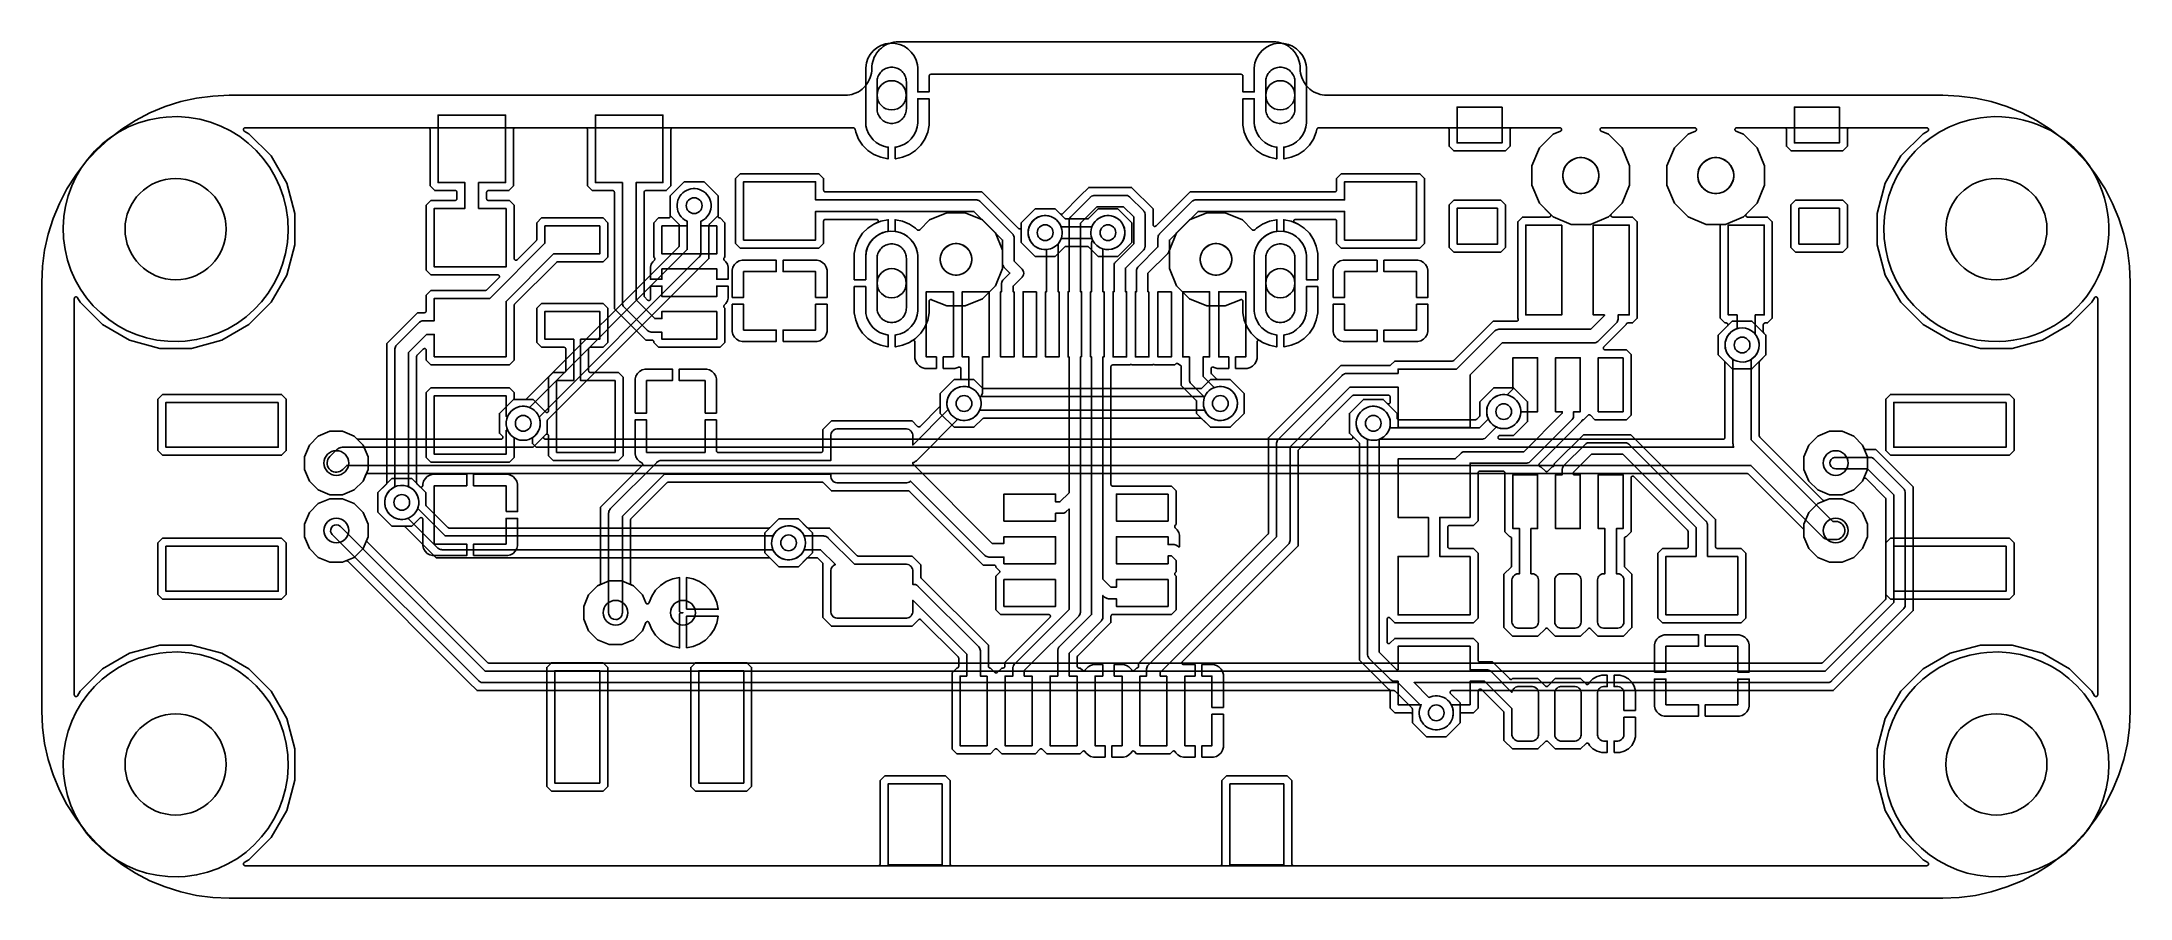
# Model space of a CAD drawing. Header units: millimetres. Extents: x 0.6 to 47, y 3 to 22.
import ezdxf

# ---------------------------------------------------------------- set-up
doc = ezdxf.new("R2010")
doc.units = ezdxf.units.MM

msp = doc.modelspace()

# ---------------------------------------------------------------- linework, layer by layer
at = {"layer": '16_copper'}
for points in [[(20.064, 21.512, 0.893656), (18.914, 21.447), (18.914, 20.224), (18.921, 20.16, 0.31873), (19.395, 19.685), (19.416, 19.683), (19.416, 19.424), (19.41, 19.424), (19.25, 19.456), (19.098, 19.519), (18.961, 19.61), (18.845, 19.726), (18.754, 19.862), (18.692, 20.014), (18.678, 20.081), (18.676, 20.086), (18.675, 20.091), (18.673, 20.093), (18.672, 20.096), (18.669, 20.099), (18.665, 20.103), (18.663, 20.104), (18.661, 20.106), (18.656, 20.108), (18.652, 20.11), (18.649, 20.111), (18.647, 20.112), (18.645, 20.111), (18.641, 20.112), (5.117, 20.112), (5.112, 20.111), (5.106, 20.11), (5.104, 20.109), (5.102, 20.109), (5.098, 20.106), (5.093, 20.103), (5.091, 20.101), (5.089, 20.1), (5.087, 20.096), (5.083, 20.091), (5.083, 20.089), (5.081, 20.087), (5.081, 20.082), (5.079, 20.076), (5.079, 20.074), (5.079, 20.072), (5.08, 20.067), (5.081, 20.061), (5.082, 20.059), (5.083, 20.057), (5.086, 20.053), (5.089, 20.048), (5.091, 20.046), (5.092, 20.045), (5.094, 20.044), (5.098, 20.041), (5.2, 19.982), (5.694, 19.488), (6.044, 18.883), (6.224, 18.209), (6.224, 17.51), (6.044, 16.836), (5.694, 16.231), (5.2, 15.737), (4.596, 15.388), (3.921, 15.207), (3.223, 15.207), (2.548, 15.388), (1.943, 15.737), (1.449, 16.231), (1.39, 16.333), (1.387, 16.337), (1.384, 16.342), (1.382, 16.343), (1.38, 16.345), (1.375, 16.347), (1.371, 16.35), (1.368, 16.35), (1.366, 16.351), (1.361, 16.351), (1.355, 16.352), (1.353, 16.352), (1.351, 16.352), (1.346, 16.35), (1.34, 16.348), (1.339, 16.347), (1.337, 16.346), (1.333, 16.342), (1.328, 16.339), (1.327, 16.337), (1.326, 16.335), (1.324, 16.33), (1.321, 16.325), (1.321, 16.323), (1.32, 16.321), (1.32, 16.319), (1.319, 16.314), (1.319, 7.498), (1.32, 7.493), (1.321, 7.488), (1.322, 7.486), (1.322, 7.483), (1.325, 7.479), (1.328, 7.474), (1.33, 7.473), (1.331, 7.471), (1.336, 7.468), (1.34, 7.464), (1.342, 7.464), (1.344, 7.463), (1.35, 7.462), (1.355, 7.46), (1.357, 7.461), (1.359, 7.46), (1.365, 7.462), (1.37, 7.462), (1.372, 7.464), (1.374, 7.464), (1.378, 7.468), (1.383, 7.47), (1.385, 7.473), (1.386, 7.474), (1.387, 7.476), (1.39, 7.479), (1.449, 7.582), (1.943, 8.076), (2.548, 8.425), (3.223, 8.606), (3.921, 8.606), (4.596, 8.425), (5.2, 8.076), (5.694, 7.582), (6.044, 6.977), (6.224, 6.302), (6.224, 5.604), (6.044, 4.929), (5.694, 4.325), (5.2, 3.831), (5.098, 3.772), (5.094, 3.768), (5.089, 3.765), (5.088, 3.763), (5.087, 3.761), (5.084, 3.756), (5.081, 3.752), (5.081, 3.75), (5.08, 3.747), (5.08, 3.742), (5.079, 3.737), (5.08, 3.734), (5.08, 3.732), (5.082, 3.727), (5.083, 3.722), (5.084, 3.72), (5.085, 3.718), (5.089, 3.714), (5.092, 3.71), (5.094, 3.709), (5.096, 3.707), (5.101, 3.705), (5.106, 3.702), (5.109, 3.702), (5.11, 3.701), (5.113, 3.701), (5.117, 3.7), (42.508, 3.7), (42.513, 3.702), (42.519, 3.702), (42.521, 3.703), (42.523, 3.704), (42.527, 3.707), (42.532, 3.709), (42.534, 3.711), (42.535, 3.712), (42.538, 3.717), (42.542, 3.721), (42.542, 3.723), (42.544, 3.725), (42.544, 3.731), (42.546, 3.736), (42.546, 3.738), (42.546, 3.741), (42.545, 3.746), (42.544, 3.751), (42.543, 3.753), (42.542, 3.755), (42.539, 3.76), (42.536, 3.764), (42.534, 3.766), (42.533, 3.768), (42.531, 3.769), (42.527, 3.772), (42.425, 3.831), (41.931, 4.325), (41.581, 4.929), (41.401, 5.604), (41.401, 6.302), (41.581, 6.977), (41.931, 7.582), (42.425, 8.076), (43.029, 8.425), (43.704, 8.606), (44.402, 8.606), (45.077, 8.425), (45.682, 8.076), (46.176, 7.582), (46.235, 7.479), (46.238, 7.475), (46.241, 7.471), (46.243, 7.47), (46.245, 7.468), (46.25, 7.466), (46.254, 7.463), (46.257, 7.462), (46.259, 7.461), (46.264, 7.461), (46.27, 7.46), (46.272, 7.461), (46.274, 7.461), (46.279, 7.463), (46.285, 7.464), (46.286, 7.466), (46.288, 7.466), (46.292, 7.47), (46.297, 7.474), (46.298, 7.476), (46.299, 7.477), (46.301, 7.482), (46.304, 7.487), (46.304, 7.49), (46.305, 7.491), (46.305, 7.494), (46.306, 7.498), (46.306, 16.314), (46.305, 16.319), (46.304, 16.325), (46.303, 16.327), (46.303, 16.329), (46.3, 16.334), (46.297, 16.338), (46.295, 16.34), (46.294, 16.342), (46.289, 16.345), (46.285, 16.348), (46.283, 16.349), (46.281, 16.35), (46.275, 16.351), (46.27, 16.352), (46.268, 16.352), (46.266, 16.352), (46.26, 16.351), (46.255, 16.35), (46.253, 16.349), (46.251, 16.348), (46.247, 16.345), (46.242, 16.342), (46.24, 16.34), (46.239, 16.339), (46.238, 16.337), (46.235, 16.333), (46.176, 16.231), (45.682, 15.737), (45.077, 15.388), (44.402, 15.207), (43.704, 15.207), (43.029, 15.388), (42.425, 15.737), (41.931, 16.231), (41.581, 16.836), (41.401, 17.51), (41.401, 18.209), (41.581, 18.883), (41.931, 19.488), (42.425, 19.982), (42.527, 20.041), (42.531, 20.045), (42.535, 20.048), (42.537, 20.05), (42.538, 20.051), (42.541, 20.056), (42.544, 20.061), (42.544, 20.063), (42.545, 20.065), (42.545, 20.071), (42.546, 20.076), (42.545, 20.078), (42.545, 20.08), (42.543, 20.085), (42.542, 20.091), (42.541, 20.093), (42.54, 20.095), (42.536, 20.099), (42.533, 20.103), (42.531, 20.104), (42.529, 20.106), (42.524, 20.108), (42.519, 20.11), (42.516, 20.111), (42.515, 20.111), (42.512, 20.111), (42.508, 20.112), (38.279, 20.112), (38.279, 20.112), (38.278, 20.112), (38.271, 20.11), (38.264, 20.109), (38.264, 20.109), (38.263, 20.109), (38.257, 20.104), (38.251, 20.1), (38.251, 20.1), (38.251, 20.1), (38.247, 20.093), (38.243, 20.087), (38.243, 20.087), (38.243, 20.087), (38.242, 20.079), (38.241, 20.072), (38.241, 20.072), (38.241, 20.071), (38.243, 20.064), (38.245, 20.057), (38.245, 20.057), (38.245, 20.057), (38.25, 20.051), (38.254, 20.045), (38.254, 20.045), (38.255, 20.045), (38.264, 20.039), (38.429, 19.97), (38.735, 19.665), (38.9, 19.266), (38.9, 18.834), (38.735, 18.435), (38.429, 18.13), (38.03, 17.964), (37.598, 17.964), (37.199, 18.13), (36.894, 18.435), (36.728, 18.834), (36.728, 19.266), (36.894, 19.665), (37.199, 19.97), (37.364, 20.039), (37.364, 20.039), (37.364, 20.039), (37.37, 20.043), (37.376, 20.047), (37.377, 20.048), (37.377, 20.048), (37.381, 20.054), (37.385, 20.06), (37.385, 20.061), (37.385, 20.061), (37.386, 20.068), (37.387, 20.075), (37.387, 20.076), (37.387, 20.076), (37.385, 20.083), (37.384, 20.09), (37.383, 20.091), (37.383, 20.091), (37.379, 20.097), (37.374, 20.103), (37.374, 20.103), (37.374, 20.103), (37.367, 20.106), (37.361, 20.11), (37.361, 20.11), (37.361, 20.11), (37.349, 20.112), (35.279, 20.112), (35.279, 20.112), (35.278, 20.112), (35.271, 20.11), (35.264, 20.109), (35.264, 20.109), (35.263, 20.109), (35.257, 20.104), (35.251, 20.1), (35.251, 20.1), (35.251, 20.1), (35.247, 20.093), (35.243, 20.087), (35.243, 20.087), (35.243, 20.087), (35.242, 20.079), (35.241, 20.072), (35.241, 20.072), (35.241, 20.071), (35.243, 20.064), (35.245, 20.057), (35.245, 20.057), (35.245, 20.057), (35.25, 20.051), (35.254, 20.045), (35.254, 20.045), (35.255, 20.045), (35.264, 20.039), (35.429, 19.97), (35.735, 19.665), (35.9, 19.266), (35.9, 18.834), (35.735, 18.435), (35.429, 18.13), (35.03, 17.964), (34.598, 17.964), (34.199, 18.13), (33.894, 18.435), (33.728, 18.834), (33.728, 19.266), (33.894, 19.665), (34.199, 19.97), (34.364, 20.039), (34.364, 20.039), (34.364, 20.039), (34.37, 20.043), (34.376, 20.047), (34.377, 20.048), (34.377, 20.048), (34.381, 20.054), (34.385, 20.06), (34.385, 20.061), (34.385, 20.061), (34.386, 20.068), (34.387, 20.075), (34.387, 20.076), (34.387, 20.076), (34.385, 20.083), (34.384, 20.09), (34.383, 20.091), (34.383, 20.091), (34.379, 20.097), (34.374, 20.103), (34.374, 20.103), (34.374, 20.103), (34.367, 20.106), (34.361, 20.11), (34.361, 20.11), (34.361, 20.11), (34.349, 20.112), (28.984, 20.112), (28.979, 20.111), (28.974, 20.111), (28.972, 20.11), (28.969, 20.109), (28.965, 20.106), (28.961, 20.104), (28.959, 20.102), (28.957, 20.1), (28.954, 20.096), (28.951, 20.092), (28.95, 20.089), (28.949, 20.087), (28.948, 20.085), (28.947, 20.081), (28.933, 20.014), (28.871, 19.862), (28.78, 19.726), (28.664, 19.61), (28.527, 19.519), (28.375, 19.456), (28.215, 19.424), (28.209, 19.424), (28.209, 19.683), (28.23, 19.685, 0.349916), (28.712, 20.224), (28.712, 21.447), (28.704, 21.512, 0.893656), (27.553, 21.447), (27.553, 20.912), (27.3, 20.912), (27.3, 21.265), (27.299, 21.266), (27.299, 21.267), (27.298, 21.273), (27.296, 21.28), (27.296, 21.28), (27.296, 21.281), (27.291, 21.287), (27.288, 21.292), (27.287, 21.293), (27.286, 21.294), (27.28, 21.297), (27.275, 21.3), (27.274, 21.3), (27.273, 21.301), (27.261, 21.303), (20.364, 21.303), (20.363, 21.302), (20.362, 21.303), (20.355, 21.301), (20.349, 21.3), (20.348, 21.299), (20.347, 21.299), (20.341, 21.295), (20.336, 21.291), (20.335, 21.29), (20.335, 21.289), (20.331, 21.283), (20.328, 21.278), (20.328, 21.277), (20.327, 21.276), (20.325, 21.265), (20.325, 20.912), (20.072, 20.912), (20.072, 21.447)], [(19.569, 19.424), (19.569, 19.683), (19.59, 19.685, 0.349916), (20.072, 20.224), (20.072, 20.76), (20.325, 20.76), (20.325, 20.175), (20.293, 20.014), (20.231, 19.862), (20.14, 19.726), (20.024, 19.61), (19.887, 19.519), (19.735, 19.456), (19.575, 19.424)], [(28.056, 19.424), (28.05, 19.424), (27.89, 19.456), (27.738, 19.519), (27.601, 19.61), (27.485, 19.726), (27.394, 19.862), (27.332, 20.014), (27.3, 20.175), (27.3, 20.76), (27.553, 20.76), (27.553, 20.224), (27.561, 20.16, 0.31873), (28.035, 19.685), (28.056, 19.683)], [(3.782, 15.367, 1), (3.362, 20.352), (3.222, 20.336, 0.945417), (3.642, 15.359)], [(44.263, 15.367, 1), (43.843, 20.352), (43.704, 20.336, 0.945417), (44.123, 15.359)], [(38.603, 14.962), (38.611, 14.966, 1), (38.189, 15.596), (38.15, 15.566, 0.493145), (38.189, 14.966), (38.197, 14.962), (38.197, 13.088), (38.198, 13.077), (38.198, 13.067, 0.062827), (38.209, 13.018), (38.213, 13.009), (11.584, 13.009), (11.503, 13.09), (11.503, 13.221), (11.511, 13.225, 0.339453), (11.659, 13.662), (11.653, 13.677), (15.208, 17.232), (15.211, 17.237), (15.216, 17.241, 0.153125), (15.252, 17.324), (15.252, 17.34), (15.252, 18.035), (15.268, 18.041, 1), (14.932, 18.721), (14.889, 18.696, 0.577351), (14.932, 18.041), (14.948, 18.035), (14.948, 17.403), (11.437, 13.893), (11.422, 13.899, 0.876975), (11.089, 13.225), (11.097, 13.221), (11.097, 13.009), (7.294, 13.009), (7.284, 13.009), (7.273, 13.008, 0.132342), (7.175, 12.971), (7.168, 12.965, 0.018024), (7.157, 12.956), (7.15, 12.95), (7, 12.8), (6.977, 12.773, 0.915916), (7.287, 12.513), (7.378, 12.603), (38.597, 12.603), (40.188, 11.013), (40.195, 11.006), (40.203, 10.999, 0.132344), (40.299, 10.956), (40.307, 10.955, 0.018059), (40.322, 10.954), (40.331, 10.953), (40.481, 10.953), (40.517, 10.956, 0.915917), (40.481, 11.359), (40.415, 11.359), (38.603, 13.172)], [(19.569, 15.244), (19.569, 15.503), (19.59, 15.505, 0.349916), (20.072, 16.044), (20.072, 17.267), (20.064, 17.332, 0.31873), (19.59, 17.807), (19.569, 17.809), (19.569, 18.068), (19.575, 18.068), (19.735, 18.036), (19.887, 17.973), (20.024, 17.882), (20.062, 17.844), (20.062, 17.843), (20.063, 17.842), (20.069, 17.839), (20.074, 17.835), (20.075, 17.835), (20.076, 17.835), (20.083, 17.834), (20.09, 17.833), (20.091, 17.833), (20.092, 17.833), (20.098, 17.835), (20.105, 17.836), (20.105, 17.837), (20.106, 17.837), (20.116, 17.844), (20.336, 18.064), (20.716, 18.222), (21.129, 18.222), (21.509, 18.064), (21.801, 17.773), (21.958, 17.392), (21.958, 16.98), (21.801, 16.599), (21.509, 16.308), (21.129, 16.15), (20.716, 16.15), (20.378, 16.29), (20.377, 16.29), (20.377, 16.291), (20.37, 16.292), (20.363, 16.293), (20.362, 16.293), (20.362, 16.293), (20.355, 16.291), (20.348, 16.29), (20.347, 16.289), (20.347, 16.289), (20.341, 16.285), (20.336, 16.281), (20.335, 16.28), (20.335, 16.28), (20.331, 16.274), (20.328, 16.268), (20.328, 16.267), (20.327, 16.266), (20.325, 16.255), (20.325, 15.995), (20.293, 15.834), (20.231, 15.682), (20.14, 15.546), (20.024, 15.43), (19.887, 15.339), (19.735, 15.276), (19.575, 15.244)], [(22.979, 17.41, 0.233169), (23.245, 17.614), (23.262, 17.654), (23.943, 17.654), (23.96, 17.614, 1), (24.64, 17.949), (24.615, 17.992, 0.577351), (23.96, 17.949), (23.943, 17.908), (23.262, 17.908), (23.245, 17.949, 1), (22.565, 17.614), (22.59, 17.571, 0.267948), (22.93, 17.403)], [(28.05, 15.244), (27.89, 15.276), (27.738, 15.339), (27.601, 15.43), (27.485, 15.546), (27.394, 15.682), (27.332, 15.834), (27.3, 15.995), (27.3, 16.255), (27.299, 16.256), (27.299, 16.257), (27.298, 16.263), (27.296, 16.27), (27.296, 16.271), (27.296, 16.271), (27.292, 16.277), (27.288, 16.283), (27.287, 16.283), (27.287, 16.284), (27.28, 16.287), (27.275, 16.291), (27.274, 16.291), (27.273, 16.291), (27.266, 16.292), (27.259, 16.293), (27.259, 16.293), (27.258, 16.293), (27.247, 16.29), (26.909, 16.15), (26.496, 16.15), (26.116, 16.308), (25.824, 16.599), (25.667, 16.98), (25.667, 17.392), (25.824, 17.773), (26.116, 18.064), (26.496, 18.222), (26.909, 18.222), (27.289, 18.064), (27.509, 17.844), (27.51, 17.843), (27.511, 17.842), (27.517, 17.839), (27.522, 17.835), (27.523, 17.835), (27.524, 17.835), (27.531, 17.834), (27.537, 17.833), (27.538, 17.833), (27.539, 17.833), (27.546, 17.835), (27.552, 17.836), (27.553, 17.837), (27.554, 17.837), (27.563, 17.844), (27.601, 17.882), (27.738, 17.973), (27.89, 18.036), (28.05, 18.068), (28.056, 18.068), (28.056, 17.809), (28.035, 17.807, 0.349916), (27.553, 17.267), (27.553, 16.044), (27.561, 15.98, 0.31873), (28.035, 15.505), (28.056, 15.503), (28.056, 15.244)], [(18.66, 16.732), (18.66, 17.317), (18.692, 17.478), (18.754, 17.63), (18.845, 17.766), (18.961, 17.882), (19.098, 17.973), (19.25, 18.036), (19.41, 18.068), (19.416, 18.068), (19.416, 17.809), (19.395, 17.807, 0.349916), (18.914, 17.267), (18.914, 16.732)], [(28.712, 16.732), (28.712, 17.267), (28.704, 17.332, 0.31873), (28.23, 17.807), (28.209, 17.809), (28.209, 18.068), (28.215, 18.068), (28.375, 18.036), (28.527, 17.973), (28.664, 17.882), (28.78, 17.766), (28.871, 17.63), (28.933, 17.478), (28.965, 17.317), (28.965, 16.732)], [(19.41, 15.244), (19.25, 15.276), (19.098, 15.339), (18.961, 15.43), (18.845, 15.546), (18.754, 15.682), (18.692, 15.834), (18.66, 15.995), (18.66, 16.58), (18.914, 16.58), (18.914, 16.044), (18.921, 15.98, 0.31873), (19.395, 15.505), (19.416, 15.503), (19.416, 15.244)], [(28.209, 15.244), (28.209, 15.503), (28.23, 15.505, 0.349916), (28.712, 16.044), (28.712, 16.58), (28.965, 16.58), (28.965, 15.995), (28.933, 15.834), (28.871, 15.682), (28.78, 15.546), (28.664, 15.43), (28.527, 15.339), (28.375, 15.276), (28.215, 15.244)], [(21.174, 13.61, 0.233169), (21.44, 13.814), (21.446, 13.829), (26.454, 13.829), (26.46, 13.814, 1), (27.14, 14.149), (27.115, 14.192, 0.577351), (26.46, 14.149), (26.454, 14.134), (21.446, 14.134), (21.44, 14.149, 1), (20.76, 13.814), (20.785, 13.771, 0.267948), (21.125, 13.603)], [(30.274, 13.168), (30.322, 13.181), (30.337, 13.187), (32.614, 13.187), (32.62, 13.188), (32.625, 13.188, 0.111436), (32.678, 13.205), (32.684, 13.209), (32.693, 13.214), (32.699, 13.22), (32.704, 13.224), (32.938, 13.458), (32.978, 13.441, 1), (33.222, 14.159), (33.174, 14.172, 0.577349), (32.741, 13.678), (32.758, 13.638), (32.562, 13.441), (30.565, 13.441), (30.572, 13.466, 1), (29.828, 13.614), (29.822, 13.565, 0.453092), (30.225, 13.162)], [(7.234, 11.246, 0.879458), (7.034, 11.092), (7.054, 11.066), (10.31, 7.81), (10.314, 7.807), (10.318, 7.803, 0.11143), (10.368, 7.777), (10.375, 7.776), (10.385, 7.774), (10.394, 7.774), (10.4, 7.773), (30.747, 7.773), (31.258, 7.262), (31.241, 7.222, 1), (31.959, 6.978), (31.972, 7.026, 0.577349), (31.478, 7.459), (31.438, 7.442), (31.107, 7.773), (40.3, 7.773), (40.305, 7.774), (40.311, 7.773, 0.111436), (40.364, 7.79), (40.37, 7.795), (40.378, 7.8), (40.385, 7.806), (40.39, 7.81), (41.99, 9.41), (41.993, 9.414), (41.997, 9.418, 0.11143), (42.023, 9.468), (42.024, 9.475), (42.026, 9.485), (42.026, 9.494), (42.027, 9.5), (42.027, 12), (42.026, 12.005), (42.027, 12.011, 0.111436), (42.01, 12.064), (42.005, 12.07), (42, 12.078), (41.994, 12.085), (41.99, 12.09), (41.334, 12.746), (41.329, 12.749), (41.326, 12.753, 0.11143), (41.276, 12.779), (41.269, 12.78), (41.259, 12.782), (41.25, 12.782), (41.244, 12.783), (40.481, 12.783), (40.453, 12.78, 0.785533), (40.449, 12.533), (40.481, 12.529), (41.191, 12.529), (41.773, 11.947), (41.773, 9.553), (40.247, 8.027), (10.453, 8.027)], [(17.274, 10.51, 1), (17.126, 11.253), (17.078, 11.24, 0.198914), (16.86, 11.049), (16.854, 11.034), (9.563, 11.034), (8.953, 11.644), (8.959, 11.659, 1), (8.241, 11.903), (8.228, 11.855, 0.577349), (8.722, 11.422), (8.737, 11.429), (9.392, 10.773), (9.397, 10.77), (9.401, 10.766, 0.153125), (9.484, 10.73), (9.5, 10.729), (16.854, 10.729), (16.86, 10.714, 0.303347), (17.225, 10.503)], [(3.782, 3.461, 1), (3.362, 8.445), (3.222, 8.43, 0.945417), (3.642, 3.453)], [(44.263, 3.461, 1), (43.843, 8.445), (43.704, 8.43, 0.945417), (44.123, 3.453)]]:
    msp.add_lwpolyline(points, format="xyb", close=True, dxfattribs=at)
for points in [[(40.341, 10.449), (40.081, 10.557), (39.882, 10.756), (39.774, 11.016), (39.774, 11.158), (39.774, 11.16), (39.774, 11.161), (39.773, 11.167), (39.771, 11.173), (39.77, 11.175), (39.77, 11.176), (39.763, 11.185), (38.535, 12.414), (38.533, 12.415), (38.532, 12.416), (38.527, 12.419), (38.522, 12.423), (38.52, 12.423), (38.519, 12.424), (38.508, 12.425), (7.839, 12.425), (7.837, 12.425), (7.836, 12.425), (7.83, 12.423), (7.824, 12.422), (7.822, 12.421), (7.821, 12.421), (7.816, 12.417), (7.811, 12.413), (7.81, 12.412), (7.809, 12.412), (7.803, 12.402), (7.743, 12.256), (7.544, 12.057), (7.284, 11.949), (7.003, 11.949), (6.743, 12.057), (6.545, 12.256), (6.437, 12.516), (6.437, 12.797), (6.545, 13.057), (6.743, 13.255), (7.003, 13.363), (7.284, 13.363), (7.544, 13.255), (7.601, 13.198), (7.602, 13.198), (7.603, 13.197), (7.603, 13.196), (7.603, 13.196), (7.609, 13.193), (7.614, 13.19), (7.615, 13.19), (7.617, 13.189), (7.628, 13.187), (10.81, 13.187), (10.811, 13.187), (10.811, 13.187), (10.818, 13.189), (10.825, 13.19), (10.826, 13.191), (10.826, 13.191), (10.832, 13.195), (10.838, 13.199), (10.838, 13.2), (10.839, 13.2), (10.842, 13.206), (10.846, 13.212), (10.846, 13.213), (10.847, 13.213), (10.847, 13.22), (10.848, 13.227), (10.848, 13.228), (10.848, 13.228), (10.846, 13.235), (10.845, 13.242), (10.844, 13.243), (10.844, 13.243), (10.837, 13.252), (10.769, 13.32), (10.769, 13.76), (11.08, 14.071), (11.348, 14.071), (11.349, 14.071), (11.351, 14.071), (11.357, 14.072), (11.363, 14.074), (11.364, 14.075), (11.366, 14.075), (11.375, 14.082), (14.759, 17.466), (14.759, 17.466), (14.759, 17.466), (14.76, 17.467), (14.761, 17.468), (14.764, 17.473), (14.767, 17.478), (14.767, 17.479), (14.767, 17.479), (14.768, 17.48), (14.768, 17.481), (14.77, 17.493), (14.77, 17.945), (14.769, 17.947), (14.77, 17.948), (14.768, 17.954), (14.767, 17.96), (14.766, 17.962), (14.765, 17.963), (14.759, 17.972), (14.569, 18.161), (14.569, 18.601), (14.88, 18.912), (15.32, 18.912), (15.631, 18.601), (15.631, 18.161), (15.441, 17.972), (15.441, 17.971), (15.439, 17.97), (15.436, 17.965), (15.433, 17.959), (15.433, 17.958), (15.432, 17.957), (15.43, 17.945), (15.43, 17.203), (11.842, 13.615), (11.841, 13.614), (11.84, 13.613), (11.837, 13.607), (11.833, 13.602), (11.833, 13.601), (11.832, 13.599), (11.831, 13.588), (11.831, 13.32), (11.763, 13.252), (11.762, 13.252), (11.762, 13.252), (11.762, 13.252), (11.762, 13.252), (11.758, 13.245), (11.754, 13.239), (11.754, 13.239), (11.754, 13.239), (11.753, 13.231), (11.751, 13.224), (11.752, 13.224), (11.752, 13.223), (11.753, 13.216), (11.755, 13.209), (11.755, 13.209), (11.755, 13.209), (11.76, 13.203), (11.764, 13.197), (11.764, 13.197), (11.765, 13.196), (11.771, 13.193), (11.777, 13.189), (11.778, 13.189), (11.778, 13.189), (11.79, 13.187), (29.71, 13.187), (29.711, 13.187), (29.711, 13.187), (29.718, 13.189), (29.725, 13.19), (29.726, 13.191), (29.726, 13.191), (29.732, 13.195), (29.738, 13.199), (29.738, 13.2), (29.739, 13.2), (29.742, 13.206), (29.746, 13.212), (29.746, 13.213), (29.747, 13.213), (29.747, 13.22), (29.748, 13.227), (29.748, 13.228), (29.748, 13.228), (29.746, 13.235), (29.745, 13.242), (29.744, 13.243), (29.744, 13.243), (29.737, 13.252), (29.669, 13.32), (29.669, 13.76), (29.98, 14.071), (30.42, 14.071), (30.731, 13.76), (30.731, 13.657), (30.731, 13.656), (30.731, 13.655), (30.732, 13.649), (30.734, 13.642), (30.734, 13.641), (30.735, 13.64), (30.739, 13.635), (30.742, 13.63), (30.743, 13.629), (30.744, 13.628), (30.75, 13.625), (30.756, 13.621), (30.757, 13.621), (30.757, 13.621), (30.769, 13.619), (32.472, 13.619), (32.474, 13.619), (32.475, 13.619), (32.481, 13.621), (32.487, 13.622), (32.488, 13.623), (32.49, 13.623), (32.499, 13.63), (32.558, 13.689), (32.559, 13.691), (32.56, 13.691), (32.563, 13.697), (32.567, 13.702), (32.567, 13.704), (32.568, 13.705), (32.569, 13.716), (32.569, 14.02), (32.88, 14.331), (33.32, 14.331), (33.631, 14.02), (33.631, 13.58), (33.32, 13.269), (33.016, 13.269), (33.015, 13.269), (33.013, 13.269), (33.007, 13.268), (33.001, 13.266), (33, 13.265), (32.999, 13.265), (32.989, 13.258), (32.983, 13.252), (32.983, 13.252), (32.983, 13.252), (32.983, 13.252), (32.983, 13.252), (32.979, 13.245), (32.975, 13.239), (32.975, 13.239), (32.975, 13.239), (32.973, 13.231), (32.972, 13.224), (32.972, 13.224), (32.972, 13.223), (32.974, 13.216), (32.976, 13.209), (32.976, 13.209), (32.976, 13.209), (32.98, 13.203), (32.985, 13.197), (32.985, 13.197), (32.986, 13.196), (32.992, 13.193), (32.998, 13.189), (32.999, 13.189), (32.999, 13.189), (33.01, 13.187), (37.981, 13.187), (37.982, 13.187), (37.983, 13.187), (37.989, 13.189), (37.996, 13.19), (37.997, 13.191), (37.998, 13.191), (38.003, 13.195), (38.009, 13.199), (38.009, 13.2), (38.01, 13.201), (38.013, 13.206), (38.017, 13.212), (38.017, 13.213), (38.017, 13.214), (38.019, 13.225), (38.019, 14.896), (38.019, 14.898), (38.019, 14.899), (38.017, 14.905), (38.016, 14.911), (38.015, 14.912), (38.015, 14.914), (38.008, 14.923), (37.869, 15.061), (37.869, 15.501), (38.18, 15.812), (38.62, 15.812), (38.931, 15.501), (38.931, 15.061), (38.792, 14.923), (38.791, 14.922), (38.79, 14.921), (38.787, 14.915), (38.784, 14.91), (38.783, 14.909), (38.783, 14.907), (38.781, 14.896), (38.781, 13.261), (38.781, 13.26), (38.781, 13.258), (38.783, 13.252), (38.784, 13.246), (38.785, 13.245), (38.785, 13.243), (38.792, 13.234), (38.828, 13.198), (38.828, 13.198), (40.197, 11.829), (40.198, 11.828), (40.199, 11.827), (40.205, 11.824), (40.21, 11.821), (40.211, 11.82), (40.212, 11.82), (40.219, 11.819), (40.225, 11.818), (40.226, 11.818), (40.228, 11.818), (40.239, 11.821), (40.341, 11.863), (40.622, 11.863), (40.882, 11.755), (41.08, 11.557), (41.188, 11.297), (41.188, 11.016), (41.08, 10.756), (40.882, 10.557), (40.622, 10.449)], [(22.685, 17.251), (22.374, 17.561), (22.374, 18.001), (22.685, 18.312), (23.125, 18.312), (23.339, 18.097), (23.341, 18.096), (23.342, 18.095), (23.347, 18.092), (23.352, 18.089), (23.354, 18.088), (23.355, 18.088), (23.366, 18.086), (23.839, 18.086), (23.84, 18.086), (23.842, 18.086), (23.848, 18.088), (23.854, 18.089), (23.855, 18.09), (23.856, 18.09), (23.866, 18.097), (24.08, 18.312), (24.52, 18.312), (24.831, 18.001), (24.831, 17.561), (24.52, 17.251), (24.08, 17.251), (23.866, 17.465), (23.864, 17.466), (23.863, 17.467), (23.858, 17.47), (23.853, 17.474), (23.851, 17.474), (23.85, 17.475), (23.839, 17.476), (23.366, 17.476), (23.365, 17.476), (23.363, 17.476), (23.357, 17.475), (23.351, 17.473), (23.35, 17.472), (23.349, 17.472), (23.339, 17.465), (23.125, 17.251)], [(20.88, 13.451), (20.569, 13.761), (20.569, 14.201), (20.88, 14.512), (21.32, 14.512), (21.509, 14.323), (21.51, 14.322), (21.511, 14.321), (21.517, 14.318), (21.522, 14.314), (21.523, 14.314), (21.525, 14.313), (21.536, 14.311), (26.364, 14.311), (26.366, 14.312), (26.367, 14.312), (26.373, 14.313), (26.379, 14.315), (26.38, 14.315), (26.382, 14.316), (26.391, 14.323), (26.58, 14.512), (27.02, 14.512), (27.331, 14.201), (27.331, 13.761), (27.02, 13.451), (26.58, 13.451), (26.391, 13.64), (26.39, 13.641), (26.389, 13.642), (26.383, 13.645), (26.378, 13.648), (26.377, 13.649), (26.375, 13.649), (26.364, 13.651), (21.536, 13.651), (21.534, 13.651), (21.533, 13.651), (21.527, 13.649), (21.521, 13.648), (21.52, 13.647), (21.518, 13.647), (21.509, 13.64), (21.32, 13.451)], [(31.38, 6.569), (31.069, 6.88), (31.069, 7.184), (31.069, 7.185), (31.069, 7.187), (31.068, 7.193), (31.066, 7.199), (31.065, 7.2), (31.065, 7.201), (31.058, 7.211), (30.685, 7.584), (30.684, 7.585), (30.683, 7.586), (30.677, 7.589), (30.672, 7.592), (30.671, 7.593), (30.669, 7.593), (30.658, 7.595), (10.274, 7.595), (10.084, 7.785), (7.398, 10.471), (7.397, 10.472), (7.396, 10.473), (7.39, 10.476), (7.385, 10.479), (7.384, 10.48), (7.383, 10.48), (7.376, 10.481), (7.37, 10.482), (7.369, 10.482), (7.368, 10.482), (7.356, 10.479), (7.284, 10.449), (7.003, 10.449), (6.743, 10.557), (6.545, 10.756), (6.437, 11.016), (6.437, 11.297), (6.545, 11.557), (6.743, 11.755), (7.003, 11.863), (7.284, 11.863), (7.544, 11.755), (7.743, 11.557), (7.851, 11.297), (7.851, 11.016), (7.821, 10.944), (7.82, 10.942), (7.82, 10.941), (7.819, 10.935), (7.818, 10.929), (7.818, 10.927), (7.818, 10.926), (7.82, 10.92), (7.821, 10.914), (7.822, 10.913), (7.822, 10.911), (7.829, 10.902), (10.515, 8.216), (10.516, 8.215), (10.517, 8.214), (10.523, 8.211), (10.528, 8.208), (10.529, 8.207), (10.531, 8.207), (10.542, 8.205), (40.158, 8.205), (40.159, 8.205), (40.161, 8.205), (40.167, 8.207), (40.173, 8.208), (40.174, 8.209), (40.176, 8.209), (40.185, 8.216), (41.584, 9.615), (41.585, 9.616), (41.586, 9.617), (41.589, 9.623), (41.592, 9.628), (41.593, 9.629), (41.593, 9.631), (41.595, 9.642), (41.595, 11.858), (41.595, 11.859), (41.595, 11.861), (41.593, 11.867), (41.592, 11.873), (41.591, 11.874), (41.591, 11.876), (41.584, 11.885), (41.16, 12.309), (41.159, 12.31), (41.159, 12.31), (41.153, 12.314), (41.147, 12.318), (41.146, 12.318), (41.145, 12.318), (41.139, 12.319), (41.132, 12.32), (41.131, 12.32), (41.13, 12.32), (41.123, 12.319), (41.117, 12.317), (41.116, 12.317), (41.115, 12.316), (41.11, 12.312), (41.104, 12.308), (41.104, 12.307), (41.103, 12.307), (41.097, 12.297), (41.08, 12.256), (40.882, 12.057), (40.622, 11.949), (40.341, 11.949), (40.081, 12.057), (39.882, 12.256), (39.774, 12.516), (39.774, 12.797), (39.882, 13.057), (40.081, 13.255), (40.341, 13.363), (40.622, 13.363), (40.882, 13.255), (41.08, 13.057), (41.11, 12.985), (41.111, 12.984), (41.111, 12.982), (41.115, 12.977), (41.119, 12.972), (41.12, 12.971), (41.121, 12.97), (41.126, 12.967), (41.132, 12.964), (41.133, 12.963), (41.134, 12.963), (41.145, 12.961), (41.37, 12.961), (42.205, 12.126), (42.205, 9.374), (40.426, 7.595), (31.947, 7.595), (31.947, 7.595), (31.946, 7.595), (31.939, 7.594), (31.932, 7.592), (31.932, 7.592), (31.931, 7.592), (31.925, 7.587), (31.92, 7.583), (31.919, 7.583), (31.919, 7.583), (31.915, 7.576), (31.911, 7.57), (31.911, 7.57), (31.911, 7.569), (31.91, 7.562), (31.909, 7.555), (31.909, 7.555), (31.909, 7.554), (31.911, 7.547), (31.913, 7.54), (31.913, 7.54), (31.913, 7.539), (31.92, 7.53), (32.131, 7.32), (32.131, 6.88), (31.82, 6.569)], [(16.98, 10.351), (16.791, 10.54), (16.79, 10.541), (16.789, 10.542), (16.783, 10.545), (16.778, 10.548), (16.777, 10.549), (16.775, 10.549), (16.764, 10.551), (9.363, 10.551), (8.675, 11.239), (8.674, 11.24), (8.673, 11.242), (8.667, 11.245), (8.662, 11.248), (8.66, 11.248), (8.659, 11.249), (8.648, 11.251), (8.38, 11.251), (8.069, 11.561), (8.069, 12.001), (8.38, 12.312), (8.82, 12.312), (9.131, 12.001), (9.131, 11.733), (9.131, 11.732), (9.131, 11.73), (9.132, 11.724), (9.134, 11.718), (9.135, 11.717), (9.135, 11.716), (9.142, 11.706), (9.626, 11.223), (9.627, 11.222), (9.628, 11.221), (9.633, 11.218), (9.638, 11.214), (9.64, 11.214), (9.641, 11.213), (9.653, 11.211), (16.764, 11.211), (16.766, 11.212), (16.767, 11.212), (16.773, 11.213), (16.779, 11.215), (16.78, 11.215), (16.782, 11.216), (16.791, 11.223), (16.98, 11.412), (17.42, 11.412), (17.731, 11.101), (17.731, 10.661), (17.42, 10.351)], [(14.774, 8.544), (14.623, 8.574), (14.481, 8.633), (14.352, 8.718), (14.243, 8.827), (14.158, 8.956), (14.099, 9.098), (14.098, 9.1), (14.097, 9.104), (14.096, 9.108), (14.094, 9.111), (14.092, 9.114), (14.089, 9.117), (14.087, 9.121), (14.084, 9.122), (14.081, 9.125), (14.077, 9.126), (14.074, 9.128), (14.07, 9.129), (14.067, 9.13), (14.063, 9.13), (14.058, 9.131), (14.055, 9.13), (14.052, 9.13), (14.048, 9.128), (14.044, 9.127), (14.041, 9.124), (14.038, 9.123), (14.035, 9.12), (14.032, 9.117), (14.029, 9.113), (14.028, 9.111), (14.027, 9.11), (14.026, 9.107), (13.951, 8.926), (13.752, 8.727), (13.492, 8.62), (13.211, 8.62), (12.951, 8.727), (12.752, 8.926), (12.645, 9.186), (12.645, 9.467), (12.752, 9.727), (12.951, 9.926), (13.211, 10.033), (13.492, 10.033), (13.752, 9.926), (13.951, 9.727), (14.026, 9.546), (14.028, 9.542), (14.03, 9.539), (14.032, 9.536), (14.034, 9.533), (14.038, 9.531), (14.041, 9.528), (14.044, 9.527), (14.047, 9.525), (14.051, 9.524), (14.055, 9.523), (14.059, 9.523), (14.062, 9.522), (14.067, 9.523), (14.071, 9.524), (14.074, 9.525), (14.077, 9.526), (14.081, 9.529), (14.084, 9.531), (14.087, 9.533), (14.09, 9.535), (14.092, 9.539), (14.094, 9.542), (14.096, 9.547), (14.097, 9.549), (14.097, 9.551), (14.098, 9.553), (14.099, 9.555), (14.158, 9.697), (14.243, 9.826), (14.352, 9.935), (14.481, 10.02), (14.623, 10.079), (14.774, 10.11), (14.775, 10.11), (14.775, 9.365), (14.776, 9.364), (14.775, 9.363), (14.777, 9.356), (14.778, 9.35), (14.779, 9.349), (14.779, 9.348), (14.783, 9.343), (14.787, 9.337), (14.788, 9.337), (14.789, 9.336), (14.795, 9.332), (14.8, 9.329), (14.801, 9.329), (14.802, 9.328), (14.813, 9.327), (14.852, 9.327), (14.852, 9.327), (14.813, 9.327), (14.812, 9.326), (14.811, 9.326), (14.805, 9.325), (14.798, 9.323), (14.798, 9.323), (14.797, 9.323), (14.791, 9.319), (14.786, 9.315), (14.785, 9.314), (14.785, 9.313), (14.781, 9.307), (14.778, 9.302), (14.778, 9.301), (14.777, 9.3), (14.775, 9.288), (14.775, 8.544)], [(14.928, 9.403), (14.928, 10.11), (14.929, 10.11), (15.08, 10.079), (15.222, 10.02), (15.351, 9.935), (15.46, 9.826), (15.545, 9.697), (15.604, 9.555), (15.635, 9.404), (15.635, 9.403)], [(14.928, 8.544), (14.928, 9.25), (15.635, 9.25), (15.635, 9.249), (15.604, 9.098), (15.545, 8.956), (15.46, 8.827), (15.351, 8.718), (15.222, 8.633), (15.08, 8.574), (14.929, 8.544)]]:
    msp.add_lwpolyline(points, close=True, dxfattribs=at)
at = {"layer": '1_copper'}
for points in [[(20.064, 21.512, 0.893656), (18.914, 21.447), (18.914, 20.224), (18.921, 20.16, 0.31873), (19.395, 19.685), (19.416, 19.683), (19.416, 19.424), (19.41, 19.424), (19.25, 19.456), (19.098, 19.519), (18.961, 19.61), (18.845, 19.726), (18.754, 19.862), (18.692, 20.014), (18.678, 20.081), (18.676, 20.086), (18.675, 20.091), (18.673, 20.093), (18.672, 20.096), (18.669, 20.099), (18.665, 20.103), (18.663, 20.104), (18.661, 20.106), (18.656, 20.108), (18.652, 20.11), (18.649, 20.111), (18.647, 20.112), (18.645, 20.111), (18.641, 20.112), (14.622, 20.112), (14.621, 20.112), (14.62, 20.112), (14.614, 20.11), (14.607, 20.109), (14.606, 20.108), (14.605, 20.108), (14.6, 20.104), (14.595, 20.1), (14.594, 20.099), (14.593, 20.099), (14.59, 20.093), (14.586, 20.087), (14.586, 20.086), (14.586, 20.085), (14.584, 20.074), (14.584, 18.822), (14.48, 18.718), (14.025, 18.718), (14.024, 18.717), (14.023, 18.717), (14.016, 18.716), (14.01, 18.714), (14.009, 18.714), (14.008, 18.714), (14.002, 18.709), (13.997, 18.706), (13.996, 18.705), (13.996, 18.704), (13.992, 18.698), (13.989, 18.693), (13.989, 18.692), (13.988, 18.691), (13.986, 18.679), (13.986, 16.378), (13.987, 16.376), (13.987, 16.375), (13.988, 16.369), (13.99, 16.363), (13.99, 16.361), (13.991, 16.36), (13.998, 16.351), (14.066, 16.282), (14.071, 16.279), (14.075, 16.275), (14.077, 16.275), (14.079, 16.274), (14.084, 16.273), (14.09, 16.271), (14.092, 16.271), (14.094, 16.271), (14.099, 16.272), (14.105, 16.273), (14.107, 16.274), (14.109, 16.274), (14.113, 16.278), (14.118, 16.28), (14.12, 16.282), (14.121, 16.283), (14.124, 16.288), (14.128, 16.293), (14.128, 16.295), (14.129, 16.297), (14.13, 16.302), (14.131, 16.307), (14.131, 16.31), (14.131, 16.312), (14.13, 16.314), (14.13, 16.319), (14.128, 16.325), (14.128, 16.593), (14.382, 16.593), (14.382, 16.359), (15.602, 16.359), (15.602, 16.593), (15.856, 16.593), (15.856, 16.325), (15.839, 16.261), (15.805, 16.203), (15.769, 16.167), (15.769, 16.166), (15.768, 16.165), (15.765, 16.16), (15.761, 16.154), (15.761, 16.153), (15.76, 16.152), (15.759, 16.145), (15.758, 16.139), (15.759, 16.138), (15.758, 16.137), (15.76, 16.13), (15.762, 16.124), (15.762, 16.123), (15.763, 16.122), (15.769, 16.113), (15.78, 16.102), (15.78, 15.335), (15.676, 15.231), (14.309, 15.231), (14.204, 15.335), (14.204, 15.35), (14.204, 15.351), (14.204, 15.352), (14.203, 15.359), (14.201, 15.365), (14.201, 15.366), (14.2, 15.367), (14.196, 15.373), (14.193, 15.378), (14.192, 15.379), (14.191, 15.379), (14.185, 15.383), (14.179, 15.386), (14.178, 15.386), (14.178, 15.387), (14.166, 15.389), (14.026, 15.389), (13.326, 16.088), (13.326, 18.679), (13.326, 18.68), (13.326, 18.681), (13.324, 18.688), (13.323, 18.694), (13.322, 18.695), (13.322, 18.696), (13.318, 18.702), (13.314, 18.707), (13.313, 18.708), (13.313, 18.708), (13.307, 18.712), (13.301, 18.715), (13.3, 18.715), (13.299, 18.716), (13.288, 18.718), (12.833, 18.718), (12.728, 18.822), (12.728, 20.074), (12.728, 20.075), (12.728, 20.076), (12.727, 20.082), (12.725, 20.089), (12.725, 20.09), (12.725, 20.091), (12.72, 20.096), (12.717, 20.102), (12.716, 20.102), (12.715, 20.103), (12.709, 20.106), (12.704, 20.11), (12.703, 20.11), (12.702, 20.11), (12.69, 20.112), (11.122, 20.112), (11.121, 20.112), (11.12, 20.112), (11.114, 20.11), (11.107, 20.109), (11.106, 20.108), (11.105, 20.108), (11.1, 20.104), (11.095, 20.1), (11.094, 20.099), (11.093, 20.099), (11.09, 20.093), (11.086, 20.087), (11.086, 20.086), (11.086, 20.085), (11.084, 20.074), (11.084, 18.822), (10.98, 18.718), (10.525, 18.718), (10.524, 18.717), (10.523, 18.717), (10.516, 18.716), (10.51, 18.714), (10.509, 18.714), (10.508, 18.714), (10.502, 18.709), (10.497, 18.706), (10.496, 18.705), (10.496, 18.704), (10.492, 18.698), (10.489, 18.693), (10.489, 18.692), (10.488, 18.691), (10.486, 18.679), (10.486, 18.535), (10.487, 18.534), (10.487, 18.533), (10.488, 18.526), (10.49, 18.52), (10.49, 18.519), (10.49, 18.518), (10.494, 18.513), (10.498, 18.507), (10.499, 18.506), (10.5, 18.506), (10.506, 18.502), (10.511, 18.499), (10.512, 18.499), (10.513, 18.498), (10.525, 18.497), (10.994, 18.497), (11.098, 18.392), (11.098, 17.205), (11.098, 17.205), (11.098, 17.205), (11.1, 17.197), (11.101, 17.19), (11.101, 17.19), (11.102, 17.19), (11.106, 17.184), (11.11, 17.178), (11.11, 17.178), (11.111, 17.177), (11.117, 17.174), (11.123, 17.17), (11.124, 17.17), (11.124, 17.169), (11.131, 17.169), (11.138, 17.167), (11.139, 17.168), (11.139, 17.168), (11.146, 17.17), (11.153, 17.171), (11.153, 17.172), (11.154, 17.172), (11.163, 17.179), (11.593, 17.609), (11.594, 17.61), (11.595, 17.611), (11.598, 17.616), (11.602, 17.621), (11.602, 17.623), (11.603, 17.624), (11.604, 17.636), (11.604, 18.002), (11.709, 18.107), (13.076, 18.107), (13.18, 18.002), (13.18, 17.235), (13.076, 17.131), (12.065, 17.131), (12.064, 17.131), (12.062, 17.131), (12.056, 17.129), (12.05, 17.128), (12.049, 17.127), (12.048, 17.127), (12.038, 17.12), (11.109, 16.191), (11.108, 16.189), (11.107, 16.189), (11.104, 16.183), (11.101, 16.178), (11.101, 16.176), (11.1, 16.175), (11.098, 16.164), (11.098, 14.945), (10.994, 14.841), (9.247, 14.841), (9.143, 14.945), (9.143, 15.165), (9.142, 15.165), (9.143, 15.166), (9.141, 15.173), (9.139, 15.18), (9.139, 15.18), (9.139, 15.181), (9.135, 15.187), (9.131, 15.192), (9.13, 15.193), (9.13, 15.193), (9.124, 15.197), (9.118, 15.201), (9.117, 15.201), (9.117, 15.201), (9.109, 15.202), (9.102, 15.203), (9.102, 15.203), (9.101, 15.203), (9.095, 15.201), (9.088, 15.199), (9.087, 15.199), (9.087, 15.199), (9.077, 15.192), (8.941, 15.056), (8.941, 15.054), (8.939, 15.053), (8.936, 15.048), (8.933, 15.043), (8.933, 15.041), (8.932, 15.04), (8.93, 15.029), (8.93, 12.217), (8.931, 12.216), (8.93, 12.214), (8.932, 12.208), (8.933, 12.202), (8.934, 12.201), (8.935, 12.199), (8.941, 12.19), (9.001, 12.13), (9.002, 12.13), (9.002, 12.13), (9.008, 12.126), (9.014, 12.122), (9.015, 12.122), (9.015, 12.122), (9.022, 12.12), (9.029, 12.119), (9.03, 12.119), (9.03, 12.119), (9.037, 12.121), (9.044, 12.123), (9.045, 12.123), (9.045, 12.123), (9.051, 12.128), (9.057, 12.132), (9.057, 12.132), (9.057, 12.133), (9.061, 12.139), (9.064, 12.145), (9.064, 12.146), (9.065, 12.146), (9.066, 12.157), (9.066, 12.185), (9.084, 12.25), (9.117, 12.308), (9.164, 12.355), (9.222, 12.388), (9.287, 12.406), (10.044, 12.406), (10.044, 12.152), (9.32, 12.152), (9.32, 10.852), (10.044, 10.852), (10.044, 10.598), (9.287, 10.598), (9.222, 10.615), (9.164, 10.648), (9.117, 10.696), (9.084, 10.754), (9.066, 10.818), (9.066, 11.405), (9.066, 11.406), (9.066, 11.406), (9.065, 11.413), (9.063, 11.42), (9.063, 11.421), (9.063, 11.421), (9.059, 11.427), (9.054, 11.433), (9.054, 11.433), (9.054, 11.434), (9.048, 11.437), (9.041, 11.441), (9.041, 11.441), (9.04, 11.441), (9.033, 11.442), (9.026, 11.443), (9.026, 11.443), (9.025, 11.443), (9.018, 11.441), (9.011, 11.439), (9.011, 11.439), (9.01, 11.439), (9.001, 11.432), (8.82, 11.251), (8.38, 11.251), (8.069, 11.561), (8.069, 12.001), (8.259, 12.19), (8.259, 12.192), (8.261, 12.192), (8.264, 12.198), (8.267, 12.203), (8.267, 12.205), (8.268, 12.206), (8.27, 12.217), (8.27, 15.318), (8.951, 15.999), (9.104, 15.999), (9.105, 15.999), (9.106, 15.999), (9.113, 16.001), (9.119, 16.002), (9.12, 16.003), (9.121, 16.003), (9.127, 16.007), (9.132, 16.011), (9.133, 16.012), (9.133, 16.012), (9.137, 16.018), (9.14, 16.024), (9.14, 16.025), (9.141, 16.026), (9.143, 16.037), (9.143, 16.392), (9.247, 16.497), (10.465, 16.497), (10.467, 16.497), (10.468, 16.497), (10.474, 16.498), (10.48, 16.5), (10.482, 16.501), (10.483, 16.501), (10.492, 16.508), (10.761, 16.776), (10.761, 16.776), (10.761, 16.777), (10.765, 16.783), (10.769, 16.789), (10.769, 16.789), (10.769, 16.79), (10.77, 16.797), (10.772, 16.804), (10.772, 16.804), (10.772, 16.805), (10.77, 16.812), (10.768, 16.819), (10.768, 16.819), (10.768, 16.82), (10.763, 16.825), (10.759, 16.831), (10.759, 16.831), (10.758, 16.832), (10.752, 16.835), (10.746, 16.839), (10.745, 16.839), (10.745, 16.839), (10.734, 16.841), (9.247, 16.841), (9.143, 16.945), (9.143, 18.392), (9.247, 18.497), (9.788, 18.497), (9.789, 18.497), (9.79, 18.497), (9.796, 18.498), (9.803, 18.5), (9.804, 18.5), (9.805, 18.5), (9.81, 18.505), (9.816, 18.508), (9.816, 18.509), (9.817, 18.51), (9.82, 18.516), (9.824, 18.521), (9.824, 18.522), (9.824, 18.523), (9.826, 18.535), (9.826, 18.679), (9.826, 18.68), (9.826, 18.681), (9.824, 18.688), (9.823, 18.694), (9.822, 18.695), (9.822, 18.696), (9.818, 18.702), (9.814, 18.707), (9.813, 18.708), (9.813, 18.708), (9.807, 18.712), (9.801, 18.715), (9.8, 18.715), (9.799, 18.716), (9.788, 18.718), (9.333, 18.718), (9.228, 18.822), (9.228, 20.074), (9.228, 20.075), (9.228, 20.076), (9.227, 20.082), (9.225, 20.089), (9.225, 20.09), (9.225, 20.091), (9.22, 20.096), (9.217, 20.102), (9.216, 20.102), (9.215, 20.103), (9.209, 20.106), (9.204, 20.11), (9.203, 20.11), (9.202, 20.11), (9.19, 20.112), (5.117, 20.112), (5.112, 20.111), (5.106, 20.11), (5.104, 20.109), (5.102, 20.109), (5.098, 20.106), (5.093, 20.103), (5.091, 20.101), (5.089, 20.1), (5.087, 20.096), (5.083, 20.091), (5.083, 20.089), (5.081, 20.087), (5.081, 20.082), (5.079, 20.076), (5.079, 20.074), (5.079, 20.072), (5.08, 20.067), (5.081, 20.061), (5.082, 20.059), (5.083, 20.057), (5.086, 20.053), (5.089, 20.048), (5.091, 20.046), (5.092, 20.045), (5.094, 20.044), (5.098, 20.041), (5.2, 19.982), (5.694, 19.488), (6.044, 18.883), (6.224, 18.209), (6.224, 17.51), (6.044, 16.836), (5.694, 16.231), (5.2, 15.737), (4.596, 15.388), (3.921, 15.207), (3.223, 15.207), (2.548, 15.388), (1.943, 15.737), (1.449, 16.231), (1.39, 16.333), (1.387, 16.337), (1.384, 16.342), (1.382, 16.343), (1.38, 16.345), (1.375, 16.347), (1.371, 16.35), (1.368, 16.35), (1.366, 16.351), (1.361, 16.351), (1.355, 16.352), (1.353, 16.352), (1.351, 16.352), (1.346, 16.35), (1.34, 16.348), (1.339, 16.347), (1.337, 16.346), (1.333, 16.342), (1.328, 16.339), (1.327, 16.337), (1.326, 16.335), (1.324, 16.33), (1.321, 16.325), (1.321, 16.323), (1.32, 16.321), (1.32, 16.319), (1.319, 16.314), (1.319, 7.498), (1.32, 7.493), (1.321, 7.488), (1.322, 7.486), (1.322, 7.483), (1.325, 7.479), (1.328, 7.474), (1.33, 7.473), (1.331, 7.471), (1.336, 7.468), (1.34, 7.464), (1.342, 7.464), (1.344, 7.463), (1.35, 7.462), (1.355, 7.46), (1.357, 7.461), (1.359, 7.46), (1.365, 7.462), (1.37, 7.462), (1.372, 7.464), (1.374, 7.464), (1.378, 7.468), (1.383, 7.47), (1.385, 7.473), (1.386, 7.474), (1.387, 7.476), (1.39, 7.479), (1.449, 7.582), (1.943, 8.076), (2.548, 8.425), (3.223, 8.606), (3.921, 8.606), (4.596, 8.425), (5.2, 8.076), (5.694, 7.582), (6.044, 6.977), (6.224, 6.302), (6.224, 5.604), (6.044, 4.929), (5.694, 4.325), (5.2, 3.831), (5.098, 3.772), (5.094, 3.768), (5.089, 3.765), (5.088, 3.763), (5.087, 3.761), (5.084, 3.756), (5.081, 3.752), (5.081, 3.75), (5.08, 3.747), (5.08, 3.742), (5.079, 3.737), (5.08, 3.734), (5.08, 3.732), (5.082, 3.727), (5.083, 3.722), (5.084, 3.72), (5.085, 3.718), (5.089, 3.714), (5.092, 3.71), (5.094, 3.709), (5.096, 3.707), (5.101, 3.705), (5.106, 3.702), (5.109, 3.702), (5.11, 3.701), (5.113, 3.701), (5.117, 3.7), (19.197, 3.7), (19.198, 3.701), (19.199, 3.701), (19.205, 3.702), (19.212, 3.704), (19.212, 3.704), (19.213, 3.704), (19.219, 3.708), (19.224, 3.712), (19.225, 3.713), (19.226, 3.714), (19.229, 3.72), (19.232, 3.725), (19.232, 3.726), (19.233, 3.727), (19.235, 3.739), (19.235, 5.592), (19.339, 5.697), (20.686, 5.697), (20.79, 5.592), (20.79, 3.739), (20.791, 3.738), (20.79, 3.737), (20.792, 3.73), (20.793, 3.724), (20.794, 3.723), (20.794, 3.722), (20.798, 3.716), (20.802, 3.711), (20.803, 3.71), (20.804, 3.71), (20.809, 3.706), (20.815, 3.703), (20.816, 3.703), (20.817, 3.702), (20.828, 3.7), (26.797, 3.7), (26.798, 3.701), (26.799, 3.701), (26.805, 3.702), (26.812, 3.704), (26.812, 3.704), (26.813, 3.704), (26.819, 3.708), (26.824, 3.712), (26.825, 3.713), (26.826, 3.714), (26.829, 3.72), (26.832, 3.725), (26.832, 3.726), (26.833, 3.727), (26.835, 3.739), (26.835, 5.592), (26.939, 5.697), (28.286, 5.697), (28.39, 5.592), (28.39, 3.739), (28.391, 3.738), (28.39, 3.737), (28.392, 3.73), (28.393, 3.724), (28.394, 3.723), (28.394, 3.722), (28.398, 3.716), (28.402, 3.711), (28.403, 3.71), (28.404, 3.71), (28.409, 3.706), (28.415, 3.703), (28.416, 3.703), (28.417, 3.702), (28.428, 3.7), (42.508, 3.7), (42.513, 3.702), (42.519, 3.702), (42.521, 3.703), (42.523, 3.704), (42.527, 3.707), (42.532, 3.709), (42.534, 3.711), (42.535, 3.712), (42.538, 3.717), (42.542, 3.721), (42.542, 3.723), (42.544, 3.725), (42.544, 3.731), (42.546, 3.736), (42.546, 3.738), (42.546, 3.741), (42.545, 3.746), (42.544, 3.751), (42.543, 3.753), (42.542, 3.755), (42.539, 3.76), (42.536, 3.764), (42.534, 3.766), (42.533, 3.768), (42.531, 3.769), (42.527, 3.772), (42.425, 3.831), (41.931, 4.325), (41.581, 4.929), (41.401, 5.604), (41.401, 6.302), (41.581, 6.977), (41.931, 7.582), (42.425, 8.076), (43.029, 8.425), (43.704, 8.606), (44.402, 8.606), (45.077, 8.425), (45.682, 8.076), (46.176, 7.582), (46.235, 7.479), (46.238, 7.475), (46.241, 7.471), (46.243, 7.47), (46.245, 7.468), (46.25, 7.466), (46.254, 7.463), (46.257, 7.462), (46.259, 7.461), (46.264, 7.461), (46.27, 7.46), (46.272, 7.461), (46.274, 7.461), (46.279, 7.463), (46.285, 7.464), (46.286, 7.466), (46.288, 7.466), (46.292, 7.47), (46.297, 7.474), (46.298, 7.476), (46.299, 7.477), (46.301, 7.482), (46.304, 7.487), (46.304, 7.49), (46.305, 7.491), (46.305, 7.494), (46.306, 7.498), (46.306, 16.314), (46.305, 16.319), (46.304, 16.325), (46.303, 16.327), (46.303, 16.329), (46.3, 16.334), (46.297, 16.338), (46.295, 16.34), (46.294, 16.342), (46.289, 16.345), (46.285, 16.348), (46.283, 16.349), (46.281, 16.35), (46.275, 16.351), (46.27, 16.352), (46.268, 16.352), (46.266, 16.352), (46.26, 16.351), (46.255, 16.35), (46.253, 16.349), (46.251, 16.348), (46.247, 16.345), (46.242, 16.342), (46.24, 16.34), (46.239, 16.339), (46.238, 16.337), (46.235, 16.333), (46.176, 16.231), (45.682, 15.737), (45.077, 15.388), (44.402, 15.207), (43.704, 15.207), (43.029, 15.388), (42.425, 15.737), (41.931, 16.231), (41.581, 16.836), (41.401, 17.51), (41.401, 18.209), (41.581, 18.883), (41.931, 19.488), (42.425, 19.982), (42.527, 20.041), (42.531, 20.045), (42.535, 20.048), (42.537, 20.05), (42.538, 20.051), (42.541, 20.056), (42.544, 20.061), (42.544, 20.063), (42.545, 20.065), (42.545, 20.071), (42.546, 20.076), (42.545, 20.078), (42.545, 20.08), (42.543, 20.085), (42.542, 20.091), (42.541, 20.093), (42.54, 20.095), (42.536, 20.099), (42.533, 20.103), (42.531, 20.104), (42.529, 20.106), (42.524, 20.108), (42.519, 20.11), (42.516, 20.111), (42.515, 20.111), (42.512, 20.111), (42.508, 20.112), (40.78, 20.112), (40.779, 20.112), (40.778, 20.112), (40.771, 20.11), (40.765, 20.109), (40.764, 20.108), (40.763, 20.108), (40.758, 20.104), (40.752, 20.1), (40.752, 20.099), (40.751, 20.099), (40.748, 20.093), (40.744, 20.087), (40.744, 20.086), (40.744, 20.085), (40.742, 20.074), (40.742, 19.701), (40.638, 19.597), (39.49, 19.597), (39.386, 19.701), (39.386, 20.074), (39.386, 20.075), (39.386, 20.076), (39.385, 20.082), (39.383, 20.089), (39.383, 20.09), (39.382, 20.091), (39.378, 20.096), (39.374, 20.102), (39.374, 20.102), (39.373, 20.103), (39.367, 20.106), (39.361, 20.11), (39.36, 20.11), (39.359, 20.11), (39.348, 20.112), (38.279, 20.112), (38.279, 20.112), (38.278, 20.112), (38.271, 20.11), (38.264, 20.109), (38.264, 20.109), (38.263, 20.109), (38.257, 20.104), (38.251, 20.1), (38.251, 20.1), (38.251, 20.1), (38.247, 20.093), (38.243, 20.087), (38.243, 20.087), (38.243, 20.087), (38.242, 20.079), (38.241, 20.072), (38.241, 20.072), (38.241, 20.071), (38.243, 20.064), (38.245, 20.057), (38.245, 20.057), (38.245, 20.057), (38.25, 20.051), (38.254, 20.045), (38.254, 20.045), (38.255, 20.045), (38.264, 20.039), (38.429, 19.97), (38.735, 19.665), (38.9, 19.266), (38.9, 18.834), (38.735, 18.435), (38.492, 18.193), (38.492, 18.192), (38.492, 18.192), (38.488, 18.186), (38.484, 18.18), (38.484, 18.18), (38.484, 18.179), (38.483, 18.172), (38.481, 18.165), (38.481, 18.164), (38.481, 18.164), (38.483, 18.157), (38.485, 18.15), (38.485, 18.15), (38.485, 18.149), (38.49, 18.143), (38.494, 18.138), (38.494, 18.137), (38.495, 18.137), (38.501, 18.133), (38.507, 18.13), (38.508, 18.13), (38.508, 18.13), (38.519, 18.128), (38.965, 18.128), (39.069, 18.024), (39.069, 15.876), (38.965, 15.772), (38.91, 15.772), (38.909, 15.772), (38.908, 15.772), (38.902, 15.77), (38.895, 15.769), (38.894, 15.769), (38.893, 15.768), (38.888, 15.764), (38.883, 15.76), (38.882, 15.759), (38.881, 15.759), (38.878, 15.753), (38.874, 15.747), (38.874, 15.746), (38.874, 15.745), (38.872, 15.734), (38.872, 15.575), (38.872, 15.574), (38.872, 15.572), (38.874, 15.566), (38.875, 15.56), (38.876, 15.559), (38.876, 15.558), (38.883, 15.548), (38.931, 15.501), (38.931, 15.061), (38.62, 14.751), (38.18, 14.751), (37.869, 15.061), (37.869, 15.501), (38.076, 15.707), (38.076, 15.708), (38.076, 15.708), (38.08, 15.714), (38.084, 15.72), (38.084, 15.72), (38.084, 15.721), (38.085, 15.728), (38.087, 15.735), (38.087, 15.736), (38.087, 15.736), (38.085, 15.743), (38.083, 15.75), (38.083, 15.75), (38.083, 15.751), (38.078, 15.757), (38.074, 15.762), (38.074, 15.763), (38.073, 15.763), (38.067, 15.767), (38.061, 15.77), (38.06, 15.77), (38.06, 15.77), (38.049, 15.772), (38.017, 15.772), (37.913, 15.876), (37.913, 17.926), (37.913, 17.927), (37.913, 17.928), (37.912, 17.935), (37.91, 17.941), (37.91, 17.942), (37.909, 17.943), (37.905, 17.948), (37.901, 17.954), (37.901, 17.954), (37.9, 17.955), (37.894, 17.958), (37.888, 17.962), (37.887, 17.962), (37.886, 17.962), (37.875, 17.964), (37.598, 17.964), (37.199, 18.13), (36.894, 18.435), (36.728, 18.834), (36.728, 19.266), (36.894, 19.665), (37.199, 19.97), (37.364, 20.039), (37.364, 20.039), (37.364, 20.039), (37.37, 20.043), (37.376, 20.047), (37.377, 20.048), (37.377, 20.048), (37.381, 20.054), (37.385, 20.06), (37.385, 20.061), (37.385, 20.061), (37.386, 20.068), (37.387, 20.075), (37.387, 20.076), (37.387, 20.076), (37.385, 20.083), (37.384, 20.09), (37.383, 20.091), (37.383, 20.091), (37.379, 20.097), (37.374, 20.103), (37.374, 20.103), (37.374, 20.103), (37.367, 20.106), (37.361, 20.11), (37.361, 20.11), (37.361, 20.11), (37.349, 20.112), (35.279, 20.112), (35.279, 20.112), (35.278, 20.112), (35.271, 20.11), (35.264, 20.109), (35.264, 20.109), (35.263, 20.109), (35.257, 20.104), (35.251, 20.1), (35.251, 20.1), (35.251, 20.1), (35.247, 20.093), (35.243, 20.087), (35.243, 20.087), (35.243, 20.087), (35.242, 20.079), (35.241, 20.072), (35.241, 20.072), (35.241, 20.071), (35.243, 20.064), (35.245, 20.057), (35.245, 20.057), (35.245, 20.057), (35.25, 20.051), (35.254, 20.045), (35.254, 20.045), (35.255, 20.045), (35.264, 20.039), (35.429, 19.97), (35.735, 19.665), (35.9, 19.266), (35.9, 18.834), (35.735, 18.435), (35.492, 18.193), (35.492, 18.192), (35.492, 18.192), (35.488, 18.186), (35.484, 18.18), (35.484, 18.18), (35.484, 18.179), (35.483, 18.172), (35.481, 18.165), (35.481, 18.164), (35.481, 18.164), (35.483, 18.157), (35.485, 18.15), (35.485, 18.15), (35.485, 18.149), (35.49, 18.143), (35.494, 18.138), (35.494, 18.137), (35.495, 18.137), (35.501, 18.133), (35.507, 18.13), (35.508, 18.13), (35.508, 18.13), (35.519, 18.128), (35.965, 18.128), (36.069, 18.024), (36.069, 15.876), (35.965, 15.772), (35.859, 15.772), (35.858, 15.772), (35.857, 15.772), (35.851, 15.77), (35.844, 15.769), (35.843, 15.769), (35.843, 15.768), (35.837, 15.764), (35.832, 15.76), (35.831, 15.759), (35.83, 15.759), (35.827, 15.753), (35.824, 15.747), (35.823, 15.746), (35.823, 15.745), (35.822, 15.736), (35.441, 15.356), (35.325, 15.24), (35.325, 15.239), (35.325, 15.239), (35.321, 15.233), (35.317, 15.227), (35.317, 15.226), (35.317, 15.226), (35.316, 15.219), (35.314, 15.212), (35.314, 15.211), (35.314, 15.211), (35.316, 15.204), (35.318, 15.197), (35.318, 15.196), (35.318, 15.196), (35.323, 15.19), (35.327, 15.184), (35.327, 15.184), (35.328, 15.184), (35.334, 15.18), (35.34, 15.177), (35.341, 15.177), (35.341, 15.176), (35.352, 15.175), (35.827, 15.175), (35.931, 15.071), (35.931, 13.723), (35.827, 13.619), (35.129, 13.619), (35.03, 13.718), (35.029, 13.719), (35.029, 13.72), (35.023, 13.723), (35.017, 13.727), (35.016, 13.727), (35.015, 13.728), (35.009, 13.728), (35.002, 13.73), (35.001, 13.729), (35, 13.73), (34.994, 13.728), (34.987, 13.726), (34.986, 13.726), (34.985, 13.725), (34.976, 13.718), (34.877, 13.619), (34.871, 13.619), (34.87, 13.619), (34.869, 13.619), (34.863, 13.617), (34.856, 13.616), (34.855, 13.615), (34.854, 13.615), (34.849, 13.611), (34.843, 13.607), (34.843, 13.606), (34.842, 13.606), (34.839, 13.6), (34.835, 13.594), (34.835, 13.593), (34.835, 13.592), (34.833, 13.584), (33.916, 12.666), (33.916, 12.666), (33.89, 12.64), (33.889, 12.639), (33.889, 12.639), (33.885, 12.633), (33.881, 12.627), (33.881, 12.626), (33.881, 12.626), (33.88, 12.619), (33.878, 12.612), (33.878, 12.611), (33.878, 12.611), (33.88, 12.604), (33.882, 12.597), (33.882, 12.596), (33.882, 12.596), (33.887, 12.59), (33.891, 12.584), (33.891, 12.584), (33.892, 12.584), (33.898, 12.58), (33.904, 12.577), (33.905, 12.577), (33.905, 12.576), (33.916, 12.575), (33.927, 12.575), (34.026, 12.475), (34.027, 12.475), (34.028, 12.474), (34.033, 12.471), (34.039, 12.467), (34.04, 12.467), (34.041, 12.466), (34.048, 12.465), (34.054, 12.464), (34.055, 12.464), (34.056, 12.464), (34.063, 12.466), (34.069, 12.468), (34.07, 12.468), (34.071, 12.468), (34.08, 12.475), (34.179, 12.575), (34.185, 12.575), (34.186, 12.575), (34.187, 12.575), (34.194, 12.576), (34.2, 12.578), (34.201, 12.578), (34.202, 12.579), (34.207, 12.583), (34.213, 12.587), (34.213, 12.587), (34.214, 12.588), (34.217, 12.594), (34.221, 12.6), (34.221, 12.601), (34.222, 12.601), (34.223, 12.613), (34.223, 12.636), (34.874, 13.286), (35.926, 13.286), (37.809, 11.403), (37.809, 10.796), (37.81, 10.795), (37.81, 10.794), (37.811, 10.787), (37.813, 10.781), (37.813, 10.78), (37.813, 10.779), (37.818, 10.773), (37.821, 10.768), (37.822, 10.767), (37.823, 10.767), (37.829, 10.763), (37.834, 10.76), (37.835, 10.76), (37.836, 10.759), (37.848, 10.757), (38.378, 10.757), (38.482, 10.653), (38.482, 9.206), (38.378, 9.102), (36.631, 9.102), (36.527, 9.206), (36.527, 10.653), (36.631, 10.757), (37.162, 10.757), (37.163, 10.758), (37.164, 10.758), (37.17, 10.759), (37.177, 10.761), (37.178, 10.761), (37.179, 10.761), (37.184, 10.766), (37.189, 10.769), (37.19, 10.77), (37.191, 10.771), (37.194, 10.777), (37.198, 10.782), (37.198, 10.783), (37.198, 10.784), (37.2, 10.796), (37.2, 11.135), (37.2, 11.136), (37.2, 11.138), (37.198, 11.143), (37.197, 11.15), (37.196, 11.151), (37.196, 11.152), (37.189, 11.161), (35.996, 12.354), (35.996, 12.355), (35.995, 12.355), (35.989, 12.359), (35.983, 12.363), (35.983, 12.363), (35.982, 12.363), (35.975, 12.364), (35.968, 12.365), (35.968, 12.365), (35.967, 12.365), (35.96, 12.364), (35.953, 12.362), (35.953, 12.362), (35.952, 12.361), (35.947, 12.357), (35.941, 12.353), (35.94, 12.352), (35.94, 12.352), (35.937, 12.346), (35.933, 12.34), (35.933, 12.339), (35.933, 12.339), (35.931, 12.327), (35.931, 11.123), (35.827, 11.019), (35.821, 11.019), (35.82, 11.019), (35.819, 11.019), (35.813, 11.017), (35.806, 11.016), (35.805, 11.015), (35.804, 11.015), (35.799, 11.011), (35.793, 11.007), (35.793, 11.006), (35.792, 11.006), (35.789, 11), (35.785, 10.994), (35.785, 10.993), (35.785, 10.992), (35.783, 10.981), (35.783, 10.365), (35.783, 10.364), (35.783, 10.362), (35.785, 10.356), (35.786, 10.35), (35.787, 10.349), (35.787, 10.348), (35.794, 10.338), (35.951, 10.182), (35.951, 8.997), (35.76, 8.807), (35.196, 8.807), (35.03, 8.972), (35.029, 8.973), (35.029, 8.974), (35.023, 8.977), (35.017, 8.981), (35.016, 8.981), (35.015, 8.982), (35.009, 8.982), (35.002, 8.984), (35.001, 8.983), (35, 8.983), (34.994, 8.982), (34.987, 8.98), (34.986, 8.979), (34.985, 8.979), (34.976, 8.972), (34.81, 8.807), (34.246, 8.807), (34.08, 8.972), (34.079, 8.973), (34.079, 8.974), (34.073, 8.977), (34.067, 8.981), (34.066, 8.981), (34.065, 8.982), (34.059, 8.982), (34.052, 8.984), (34.051, 8.983), (34.05, 8.983), (34.044, 8.982), (34.037, 8.98), (34.036, 8.979), (34.035, 8.979), (34.026, 8.972), (33.86, 8.807), (33.296, 8.807), (33.105, 8.997), (33.105, 10.182), (33.262, 10.338), (33.263, 10.34), (33.264, 10.341), (33.267, 10.346), (33.271, 10.351), (33.271, 10.353), (33.272, 10.354), (33.273, 10.365), (33.273, 10.981), (33.273, 10.982), (33.273, 10.983), (33.272, 10.989), (33.27, 10.996), (33.27, 10.997), (33.269, 10.998), (33.265, 11.003), (33.261, 11.009), (33.261, 11.009), (33.26, 11.01), (33.254, 11.013), (33.248, 11.017), (33.247, 11.017), (33.247, 11.017), (33.235, 11.019), (33.229, 11.019), (33.125, 11.123), (33.125, 12.438), (33.125, 12.439), (33.125, 12.44), (33.124, 12.447), (33.122, 12.453), (33.122, 12.454), (33.121, 12.455), (33.117, 12.46), (33.113, 12.466), (33.113, 12.467), (33.112, 12.467), (33.106, 12.471), (33.1, 12.474), (33.099, 12.474), (33.099, 12.475), (33.087, 12.476), (32.567, 12.476), (32.566, 12.476), (32.565, 12.476), (32.559, 12.475), (32.552, 12.473), (32.552, 12.473), (32.551, 12.473), (32.545, 12.468), (32.54, 12.465), (32.539, 12.464), (32.538, 12.463), (32.535, 12.457), (32.532, 12.452), (32.532, 12.451), (32.531, 12.45), (32.529, 12.438), (32.529, 11.373), (32.425, 11.269), (31.894, 11.269), (31.893, 11.269), (31.892, 11.269), (31.886, 11.267), (31.879, 11.266), (31.879, 11.265), (31.878, 11.265), (31.872, 11.261), (31.867, 11.257), (31.866, 11.256), (31.866, 11.256), (31.862, 11.25), (31.859, 11.244), (31.859, 11.243), (31.858, 11.242), (31.856, 11.231), (31.856, 10.796), (31.857, 10.795), (31.856, 10.794), (31.858, 10.787), (31.859, 10.781), (31.86, 10.78), (31.86, 10.779), (31.864, 10.773), (31.868, 10.768), (31.869, 10.767), (31.87, 10.767), (31.876, 10.763), (31.881, 10.76), (31.882, 10.76), (31.883, 10.759), (31.894, 10.757), (32.425, 10.757), (32.529, 10.653), (32.529, 9.206), (32.425, 9.102), (30.678, 9.102), (30.57, 9.21), (30.569, 9.21), (30.569, 9.211), (30.563, 9.214), (30.557, 9.218), (30.557, 9.219), (30.556, 9.219), (30.549, 9.22), (30.542, 9.221), (30.541, 9.221), (30.541, 9.221), (30.534, 9.219), (30.527, 9.218), (30.527, 9.217), (30.526, 9.217), (30.52, 9.213), (30.515, 9.209), (30.514, 9.208), (30.514, 9.208), (30.51, 9.201), (30.507, 9.195), (30.507, 9.195), (30.507, 9.194), (30.505, 9.183), (30.505, 8.676), (30.505, 8.676), (30.505, 8.675), (30.506, 8.668), (30.508, 8.661), (30.508, 8.661), (30.508, 8.66), (30.513, 8.655), (30.517, 8.649), (30.517, 8.648), (30.517, 8.648), (30.524, 8.644), (30.53, 8.641), (30.53, 8.641), (30.531, 8.64), (30.538, 8.639), (30.545, 8.638), (30.545, 8.638), (30.546, 8.638), (30.553, 8.64), (30.56, 8.642), (30.56, 8.642), (30.561, 8.643), (30.57, 8.649), (30.678, 8.757), (32.425, 8.757), (32.529, 8.653), (32.529, 8.273), (32.53, 8.272), (32.529, 8.271), (32.531, 8.264), (32.532, 8.258), (32.533, 8.257), (32.533, 8.256), (32.537, 8.25), (32.541, 8.245), (32.542, 8.244), (32.543, 8.244), (32.549, 8.24), (32.554, 8.237), (32.555, 8.237), (32.556, 8.236), (32.567, 8.234), (32.854, 8.234), (33.234, 7.854), (33.235, 7.854), (33.236, 7.853), (33.241, 7.85), (33.247, 7.846), (33.248, 7.846), (33.249, 7.845), (33.256, 7.844), (33.262, 7.843), (33.263, 7.843), (33.264, 7.843), (33.271, 7.845), (33.277, 7.847), (33.278, 7.847), (33.279, 7.848), (33.288, 7.854), (33.296, 7.862), (33.86, 7.862), (34.026, 7.696), (34.027, 7.696), (34.028, 7.695), (34.033, 7.692), (34.039, 7.688), (34.04, 7.688), (34.041, 7.687), (34.048, 7.686), (34.054, 7.685), (34.055, 7.685), (34.056, 7.685), (34.063, 7.687), (34.069, 7.689), (34.07, 7.689), (34.071, 7.69), (34.08, 7.696), (34.246, 7.862), (34.81, 7.862), (34.93, 7.742), (34.935, 7.739), (34.94, 7.735), (34.942, 7.735), (34.943, 7.734), (34.949, 7.733), (34.955, 7.731), (34.956, 7.731), (34.958, 7.731), (34.964, 7.733), (34.97, 7.733), (34.971, 7.734), (34.973, 7.735), (34.978, 7.738), (34.983, 7.741), (34.984, 7.743), (34.985, 7.744), (34.987, 7.746), (34.99, 7.75), (35.009, 7.783), (35.084, 7.858), (35.176, 7.911), (35.278, 7.938), (35.402, 7.938), (35.402, 7.684), (35.316, 7.684), (35.288, 7.679), (35.261, 7.668), (35.237, 7.651), (35.216, 7.631), (35.2, 7.607), (35.189, 7.58), (35.183, 7.551), (35.183, 6.607), (35.189, 6.579), (35.2, 6.552), (35.216, 6.528), (35.237, 6.507), (35.261, 6.491), (35.288, 6.48), (35.316, 6.474), (35.402, 6.474), (35.402, 6.22), (35.278, 6.22), (35.176, 6.248), (35.084, 6.301), (35.009, 6.375), (34.99, 6.409), (34.986, 6.413), (34.983, 6.418), (34.981, 6.419), (34.98, 6.42), (34.975, 6.423), (34.969, 6.426), (34.968, 6.426), (34.966, 6.427), (34.96, 6.427), (34.954, 6.427), (34.953, 6.427), (34.951, 6.427), (34.945, 6.425), (34.939, 6.423), (34.938, 6.422), (34.936, 6.421), (34.935, 6.42), (34.93, 6.416), (34.81, 6.297), (34.246, 6.297), (34.08, 6.462), (34.079, 6.463), (34.079, 6.464), (34.073, 6.467), (34.067, 6.471), (34.066, 6.471), (34.065, 6.472), (34.059, 6.472), (34.052, 6.474), (34.051, 6.473), (34.05, 6.473), (34.044, 6.472), (34.037, 6.47), (34.036, 6.469), (34.035, 6.469), (34.026, 6.462), (33.86, 6.297), (33.296, 6.297), (33.105, 6.487), (33.105, 7.105), (33.105, 7.107), (33.105, 7.108), (33.103, 7.114), (33.102, 7.12), (33.101, 7.122), (33.101, 7.123), (33.094, 7.132), (32.613, 7.614), (32.612, 7.615), (32.611, 7.616), (32.611, 7.616), (32.611, 7.616), (32.605, 7.619), (32.6, 7.622), (32.598, 7.622), (32.597, 7.623), (32.586, 7.625), (32.567, 7.625), (32.566, 7.625), (32.565, 7.625), (32.559, 7.623), (32.552, 7.622), (32.552, 7.621), (32.551, 7.621), (32.545, 7.617), (32.54, 7.613), (32.539, 7.612), (32.538, 7.612), (32.535, 7.606), (32.532, 7.6), (32.532, 7.599), (32.531, 7.598), (32.529, 7.587), (32.529, 7.206), (32.425, 7.102), (32.169, 7.102), (32.168, 7.102), (32.167, 7.102), (32.16, 7.1), (32.154, 7.099), (32.153, 7.098), (32.152, 7.098), (32.147, 7.094), (32.141, 7.09), (32.141, 7.089), (32.14, 7.089), (32.137, 7.083), (32.133, 7.077), (32.133, 7.076), (32.132, 7.075), (32.131, 7.064), (32.131, 6.88), (31.82, 6.569), (31.38, 6.569), (31.069, 6.88), (31.069, 7.064), (31.069, 7.065), (31.069, 7.066), (31.068, 7.072), (31.066, 7.079), (31.066, 7.08), (31.065, 7.081), (31.061, 7.086), (31.058, 7.091), (31.057, 7.092), (31.056, 7.093), (31.05, 7.096), (31.044, 7.1), (31.043, 7.1), (31.043, 7.1), (31.031, 7.102), (30.678, 7.102), (30.574, 7.206), (30.574, 7.587), (30.574, 7.588), (30.574, 7.589), (30.574, 7.589), (30.574, 7.589), (30.572, 7.595), (30.571, 7.602), (30.57, 7.603), (30.57, 7.604), (30.566, 7.609), (30.562, 7.614), (30.561, 7.615), (30.56, 7.616), (30.555, 7.619), (30.549, 7.623), (30.548, 7.623), (30.547, 7.623), (30.546, 7.623), (29.895, 8.274), (29.895, 13.079), (29.895, 13.08), (29.895, 13.082), (29.893, 13.088), (29.892, 13.094), (29.891, 13.095), (29.891, 13.096), (29.884, 13.106), (29.669, 13.32), (29.669, 13.76), (29.98, 14.071), (30.42, 14.071), (30.509, 13.982), (30.509, 13.981), (30.509, 13.981), (30.516, 13.977), (30.522, 13.973), (30.522, 13.973), (30.522, 13.973), (30.53, 13.972), (30.537, 13.971), (30.537, 13.971), (30.538, 13.971), (30.545, 13.972), (30.552, 13.974), (30.552, 13.974), (30.553, 13.974), (30.558, 13.979), (30.564, 13.983), (30.564, 13.984), (30.565, 13.984), (30.568, 13.99), (30.572, 13.996), (30.572, 13.997), (30.572, 13.997), (30.574, 14.009), (30.574, 14.129), (30.574, 14.13), (30.574, 14.131), (30.572, 14.137), (30.571, 14.144), (30.57, 14.144), (30.57, 14.145), (30.566, 14.151), (30.562, 14.156), (30.561, 14.157), (30.56, 14.158), (30.555, 14.161), (30.549, 14.164), (30.548, 14.164), (30.547, 14.165), (30.536, 14.167), (29.768, 14.167), (29.767, 14.166), (29.765, 14.167), (29.759, 14.165), (29.753, 14.164), (29.752, 14.163), (29.75, 14.162), (29.741, 14.156), (28.541, 12.956), (28.541, 12.954), (28.539, 12.953), (28.536, 12.948), (28.533, 12.943), (28.533, 12.941), (28.532, 12.94), (28.53, 12.929), (28.53, 10.814), (25.954, 8.238), (25.954, 8.237), (25.954, 8.237), (25.95, 8.231), (25.946, 8.225), (25.946, 8.224), (25.945, 8.224), (25.944, 8.217), (25.943, 8.21), (25.943, 8.209), (25.943, 8.209), (25.945, 8.202), (25.947, 8.195), (25.947, 8.194), (25.947, 8.194), (25.951, 8.188), (25.956, 8.183), (25.956, 8.182), (25.956, 8.182), (25.963, 8.178), (25.969, 8.175), (25.969, 8.175), (25.97, 8.174), (25.981, 8.173), (26.236, 8.173), (26.236, 7.919), (26.013, 7.919), (26.013, 6.369), (26.236, 6.369), (26.236, 6.115), (25.979, 6.115), (25.914, 6.132), (25.857, 6.166), (25.809, 6.213), (25.797, 6.234), (25.793, 6.238), (25.79, 6.243), (25.788, 6.244), (25.787, 6.245), (25.781, 6.248), (25.776, 6.251), (25.775, 6.251), (25.773, 6.252), (25.767, 6.252), (25.761, 6.253), (25.759, 6.252), (25.758, 6.252), (25.752, 6.25), (25.746, 6.249), (25.745, 6.247), (25.743, 6.247), (25.741, 6.245), (25.737, 6.242), (25.686, 6.191), (24.939, 6.191), (24.888, 6.242), (24.883, 6.245), (24.878, 6.249), (24.877, 6.249), (24.875, 6.25), (24.869, 6.251), (24.863, 6.253), (24.862, 6.253), (24.86, 6.253), (24.854, 6.252), (24.848, 6.251), (24.847, 6.25), (24.845, 6.25), (24.84, 6.246), (24.835, 6.243), (24.834, 6.241), (24.833, 6.24), (24.831, 6.238), (24.828, 6.234), (24.816, 6.213), (24.768, 6.166), (24.711, 6.132), (24.646, 6.115), (24.389, 6.115), (24.389, 6.369), (24.613, 6.369), (24.613, 7.919), (24.44, 7.919), (24.44, 8.173), (24.646, 8.173), (24.711, 8.155), (24.768, 8.122), (24.816, 8.075), (24.828, 8.054), (24.832, 8.049), (24.835, 8.044), (24.837, 8.043), (24.838, 8.042), (24.844, 8.039), (24.849, 8.036), (24.85, 8.036), (24.852, 8.036), (24.858, 8.035), (24.864, 8.035), (24.866, 8.035), (24.867, 8.035), (24.873, 8.037), (24.879, 8.039), (24.88, 8.04), (24.882, 8.041), (24.884, 8.042), (24.888, 8.046), (24.939, 8.097), (24.944, 8.097), (24.945, 8.097), (24.946, 8.097), (24.953, 8.098), (24.959, 8.1), (24.96, 8.1), (24.961, 8.1), (24.966, 8.105), (24.972, 8.108), (24.972, 8.109), (24.973, 8.11), (24.976, 8.116), (24.98, 8.121), (24.98, 8.122), (24.981, 8.123), (24.982, 8.135), (24.982, 8.2), (27.859, 11.076), (27.859, 11.077), (27.861, 11.078), (27.864, 11.084), (27.867, 11.089), (27.867, 11.09), (27.868, 11.092), (27.87, 11.103), (27.87, 13.218), (29.479, 14.827), (30.565, 14.827), (30.566, 14.827), (30.568, 14.827), (30.573, 14.829), (30.58, 14.83), (30.581, 14.831), (30.582, 14.831), (30.591, 14.838), (30.678, 14.925), (31.961, 14.925), (31.962, 14.925), (31.964, 14.925), (31.97, 14.927), (31.976, 14.928), (31.977, 14.929), (31.978, 14.929), (31.988, 14.936), (32.863, 15.811), (33.386, 15.811), (33.387, 15.812), (33.387, 15.811), (33.394, 15.813), (33.401, 15.815), (33.402, 15.815), (33.402, 15.815), (33.408, 15.819), (33.414, 15.823), (33.414, 15.824), (33.414, 15.824), (33.418, 15.83), (33.422, 15.836), (33.422, 15.837), (33.422, 15.837), (33.423, 15.844), (33.424, 15.852), (33.424, 15.852), (33.424, 15.853), (33.422, 15.859), (33.42, 15.866), (33.42, 15.867), (33.42, 15.867), (33.413, 15.876), (33.413, 18.024), (33.517, 18.128), (34.109, 18.128), (34.109, 18.128), (34.11, 18.128), (34.117, 18.129), (34.124, 18.131), (34.124, 18.131), (34.125, 18.131), (34.13, 18.136), (34.136, 18.14), (34.137, 18.14), (34.137, 18.14), (34.141, 18.147), (34.144, 18.153), (34.145, 18.153), (34.145, 18.154), (34.146, 18.161), (34.147, 18.168), (34.147, 18.168), (34.147, 18.169), (34.145, 18.176), (34.143, 18.183), (34.143, 18.183), (34.142, 18.184), (34.136, 18.193), (33.894, 18.435), (33.728, 18.834), (33.728, 19.266), (33.894, 19.665), (34.199, 19.97), (34.364, 20.039), (34.364, 20.039), (34.364, 20.039), (34.37, 20.043), (34.376, 20.047), (34.377, 20.048), (34.377, 20.048), (34.381, 20.054), (34.385, 20.06), (34.385, 20.061), (34.385, 20.061), (34.386, 20.068), (34.387, 20.075), (34.387, 20.076), (34.387, 20.076), (34.385, 20.083), (34.384, 20.09), (34.383, 20.091), (34.383, 20.091), (34.379, 20.097), (34.374, 20.103), (34.374, 20.103), (34.374, 20.103), (34.367, 20.106), (34.361, 20.11), (34.361, 20.11), (34.361, 20.11), (34.349, 20.112), (33.28, 20.112), (33.279, 20.112), (33.278, 20.112), (33.271, 20.11), (33.265, 20.109), (33.264, 20.108), (33.263, 20.108), (33.258, 20.104), (33.252, 20.1), (33.252, 20.099), (33.251, 20.099), (33.248, 20.093), (33.244, 20.087), (33.244, 20.086), (33.244, 20.085), (33.242, 20.074), (33.242, 19.701), (33.138, 19.597), (31.99, 19.597), (31.886, 19.701), (31.886, 20.074), (31.886, 20.075), (31.886, 20.076), (31.885, 20.082), (31.883, 20.089), (31.883, 20.09), (31.882, 20.091), (31.878, 20.096), (31.874, 20.102), (31.874, 20.102), (31.873, 20.103), (31.867, 20.106), (31.861, 20.11), (31.86, 20.11), (31.859, 20.11), (31.848, 20.112), (28.984, 20.112), (28.979, 20.111), (28.974, 20.111), (28.972, 20.11), (28.969, 20.109), (28.965, 20.106), (28.961, 20.104), (28.959, 20.102), (28.957, 20.1), (28.954, 20.096), (28.951, 20.092), (28.95, 20.089), (28.949, 20.087), (28.948, 20.085), (28.947, 20.081), (28.933, 20.014), (28.871, 19.862), (28.78, 19.726), (28.664, 19.61), (28.527, 19.519), (28.375, 19.456), (28.215, 19.424), (28.209, 19.424), (28.209, 19.683), (28.23, 19.685, 0.349916), (28.712, 20.224), (28.712, 21.447), (28.704, 21.512, 0.893656), (27.553, 21.447), (27.553, 20.912), (27.3, 20.912), (27.3, 21.265), (27.299, 21.266), (27.299, 21.267), (27.298, 21.273), (27.296, 21.28), (27.296, 21.28), (27.296, 21.281), (27.291, 21.287), (27.288, 21.292), (27.287, 21.293), (27.286, 21.294), (27.28, 21.297), (27.275, 21.3), (27.274, 21.3), (27.273, 21.301), (27.261, 21.303), (20.364, 21.303), (20.363, 21.302), (20.362, 21.303), (20.355, 21.301), (20.349, 21.3), (20.348, 21.299), (20.347, 21.299), (20.341, 21.295), (20.336, 21.291), (20.335, 21.29), (20.335, 21.289), (20.331, 21.283), (20.328, 21.278), (20.328, 21.277), (20.327, 21.276), (20.325, 21.265), (20.325, 20.912), (20.072, 20.912), (20.072, 21.447)], [(19.569, 19.424), (19.569, 19.683), (19.59, 19.685, 0.349916), (20.072, 20.224), (20.072, 20.76), (20.325, 20.76), (20.325, 20.175), (20.293, 20.014), (20.231, 19.862), (20.14, 19.726), (20.024, 19.61), (19.887, 19.519), (19.735, 19.456), (19.575, 19.424)], [(28.056, 19.424), (28.05, 19.424), (27.89, 19.456), (27.738, 19.519), (27.601, 19.61), (27.485, 19.726), (27.394, 19.862), (27.332, 20.014), (27.3, 20.175), (27.3, 20.76), (27.553, 20.76), (27.553, 20.224), (27.561, 20.16, 0.31873), (28.035, 19.685), (28.056, 19.683)], [(3.782, 15.367, 1), (3.362, 20.352), (3.222, 20.336, 0.945417), (3.642, 15.359)], [(15.602, 16.029), (14.382, 16.029), (14.382, 15.871), (14.226, 15.871), (13.809, 16.288), (13.809, 18.895), (14.406, 18.895), (14.406, 20.395), (12.906, 20.395), (12.906, 18.895), (13.504, 18.895), (13.504, 16.225), (13.504, 16.219), (13.504, 16.214, 0.153128), (13.538, 16.129), (13.548, 16.117), (14.055, 15.611), (14.059, 15.607), (14.063, 15.603, 0.153125), (14.147, 15.567), (14.163, 15.566), (14.382, 15.566), (14.382, 15.409), (15.602, 15.409)], [(44.263, 15.367, 1), (43.843, 20.352), (43.704, 20.336, 0.945417), (44.123, 15.359)], [(28.704, 17.332, 0.893656), (27.553, 17.267), (27.553, 16.044), (27.561, 15.98, 0.31873), (28.035, 15.505), (28.056, 15.503), (28.056, 15.244), (28.05, 15.244), (27.89, 15.276), (27.738, 15.339), (27.676, 15.38), (27.672, 15.382), (27.668, 15.384), (27.665, 15.385), (27.662, 15.386), (27.657, 15.386), (27.653, 15.387), (27.649, 15.386), (27.646, 15.386), (27.642, 15.384), (27.638, 15.383), (27.635, 15.381), (27.632, 15.379), (27.629, 15.376), (27.626, 15.373), (27.624, 15.371), (27.622, 15.368), (27.62, 15.364), (27.618, 15.36), (27.618, 15.356), (27.617, 15.354), (27.617, 15.352), (27.616, 15.349), (27.616, 14.982), (27.599, 14.918), (27.566, 14.86), (27.518, 14.813), (27.461, 14.779), (27.396, 14.762), (27.139, 14.762), (27.139, 15.016), (27.363, 15.016), (27.363, 16.466), (26.763, 16.466), (26.763, 15.016), (26.986, 15.016), (26.986, 14.762), (26.729, 14.762), (26.664, 14.779), (26.65, 14.788), (26.647, 14.789), (26.644, 14.79), (26.64, 14.791), (26.635, 14.793), (26.632, 14.792), (26.629, 14.793), (26.624, 14.792), (26.62, 14.791), (26.617, 14.79), (26.614, 14.789), (26.61, 14.786), (26.606, 14.784), (26.604, 14.781), (26.602, 14.779), (26.6, 14.776), (26.597, 14.772), (26.596, 14.769), (26.594, 14.766), (26.593, 14.76), (26.593, 14.757), (26.593, 14.756), (26.593, 14.755), (26.593, 14.671), (26.593, 14.67), (26.593, 14.668), (26.595, 14.662), (26.596, 14.656), (26.597, 14.655), (26.597, 14.654), (26.604, 14.644), (26.725, 14.523), (26.726, 14.522), (26.727, 14.521), (26.733, 14.518), (26.738, 14.515), (26.74, 14.514), (26.741, 14.514), (26.752, 14.512), (27.02, 14.512), (27.331, 14.201), (27.331, 13.761), (27.02, 13.451), (26.58, 13.451), (26.269, 13.761), (26.269, 14.029), (26.269, 14.031), (26.269, 14.032), (26.268, 14.038), (26.266, 14.044), (26.265, 14.045), (26.265, 14.047), (26.258, 14.056), (25.932, 14.382), (25.932, 14.8), (25.932, 14.801), (25.932, 14.802), (25.931, 14.809), (25.929, 14.815), (25.929, 14.816), (25.928, 14.817), (25.924, 14.822), (25.92, 14.828), (25.92, 14.828), (25.919, 14.829), (25.913, 14.832), (25.907, 14.836), (25.906, 14.836), (25.906, 14.836), (25.894, 14.838), (25.889, 14.838), (25.864, 14.863), (25.864, 14.863), (25.863, 14.864), (25.857, 14.867), (25.852, 14.871), (25.851, 14.871), (25.85, 14.872), (25.843, 14.873), (25.837, 14.874), (25.836, 14.873), (25.835, 14.874), (25.828, 14.872), (25.822, 14.87), (25.821, 14.87), (25.82, 14.869), (25.811, 14.863), (25.786, 14.838), (25.339, 14.838), (25.338, 14.839), (25.332, 14.842), (25.327, 14.846), (25.326, 14.846), (25.325, 14.847), (25.318, 14.848), (25.312, 14.849), (25.311, 14.848), (25.31, 14.849), (25.303, 14.847), (25.297, 14.845), (25.296, 14.845), (25.295, 14.844), (25.286, 14.838), (24.839, 14.838), (24.838, 14.839), (24.832, 14.842), (24.827, 14.846), (24.826, 14.846), (24.825, 14.847), (24.818, 14.848), (24.812, 14.849), (24.811, 14.848), (24.81, 14.849), (24.803, 14.847), (24.797, 14.845), (24.796, 14.845), (24.795, 14.844), (24.786, 14.838), (24.405, 14.838), (24.404, 14.838), (24.403, 14.838), (24.397, 14.836), (24.39, 14.835), (24.39, 14.834), (24.389, 14.834), (24.383, 14.83), (24.378, 14.826), (24.377, 14.825), (24.376, 14.825), (24.373, 14.819), (24.37, 14.813), (24.37, 14.812), (24.369, 14.811), (24.367, 14.8), (24.367, 12.182), (24.367, 12.181), (24.367, 12.18), (24.369, 12.173), (24.37, 12.166), (24.371, 12.166), (24.371, 12.165), (24.375, 12.159), (24.379, 12.154), (24.38, 12.153), (24.381, 12.153), (24.386, 12.149), (24.392, 12.146), (24.393, 12.146), (24.394, 12.145), (24.405, 12.143), (25.711, 12.143), (25.815, 12.039), (25.815, 11.292), (25.795, 11.271), (25.794, 11.271), (25.793, 11.27), (25.79, 11.264), (25.786, 11.259), (25.786, 11.258), (25.786, 11.257), (25.785, 11.25), (25.784, 11.244), (25.784, 11.243), (25.784, 11.242), (25.786, 11.235), (25.787, 11.229), (25.788, 11.228), (25.788, 11.227), (25.788, 11.227), (25.788, 11.227), (25.795, 11.218), (25.841, 11.172), (25.874, 11.114), (25.891, 11.049), (25.891, 10.792), (25.869, 10.792), (25.855, 10.805, 0.133073), (25.798, 10.838), (25.791, 10.839), (25.781, 10.842), (25.772, 10.842), (25.766, 10.843), (25.638, 10.843), (25.638, 11.016), (24.488, 11.016), (24.488, 10.416), (25.638, 10.416), (25.638, 10.589), (25.713, 10.589), (25.815, 10.486), (25.815, 10.234), (25.795, 10.214), (25.794, 10.213), (25.793, 10.212), (25.79, 10.206), (25.786, 10.201), (25.786, 10.2), (25.786, 10.199), (25.785, 10.192), (25.784, 10.186), (25.784, 10.185), (25.784, 10.184), (25.786, 10.177), (25.787, 10.171), (25.788, 10.17), (25.788, 10.169), (25.795, 10.16), (25.815, 10.139), (25.815, 9.392), (25.711, 9.288), (24.405, 9.288), (24.404, 9.288), (24.403, 9.288), (24.397, 9.286), (24.39, 9.285), (24.39, 9.284), (24.389, 9.284), (24.383, 9.28), (24.378, 9.276), (24.377, 9.275), (24.376, 9.274), (24.373, 9.269), (24.37, 9.263), (24.37, 9.262), (24.369, 9.261), (24.367, 9.25), (24.367, 9.107), (23.628, 8.368), (23.628, 8.367), (23.626, 8.366), (23.623, 8.36), (23.62, 8.355), (23.62, 8.354), (23.619, 8.352), (23.617, 8.341), (23.617, 8.135), (23.617, 8.134), (23.617, 8.133), (23.619, 8.126), (23.62, 8.12), (23.621, 8.119), (23.621, 8.118), (23.625, 8.113), (23.629, 8.107), (23.63, 8.106), (23.631, 8.106), (23.636, 8.102), (23.642, 8.099), (23.643, 8.099), (23.644, 8.098), (23.655, 8.097), (23.686, 8.097), (23.737, 8.046), (23.742, 8.042), (23.747, 8.039), (23.748, 8.038), (23.75, 8.037), (23.756, 8.036), (23.762, 8.035), (23.763, 8.035), (23.765, 8.034), (23.771, 8.036), (23.777, 8.037), (23.778, 8.038), (23.78, 8.038), (23.785, 8.041), (23.79, 8.045), (23.791, 8.046), (23.792, 8.047), (23.794, 8.049), (23.797, 8.054), (23.809, 8.075), (23.857, 8.122), (23.914, 8.155), (23.979, 8.173), (24.186, 8.173), (24.186, 7.919), (24.013, 7.919), (24.013, 6.369), (24.236, 6.369), (24.236, 6.115), (23.979, 6.115), (23.914, 6.132), (23.857, 6.166), (23.809, 6.213), (23.797, 6.234), (23.793, 6.238), (23.79, 6.243), (23.788, 6.244), (23.787, 6.245), (23.781, 6.248), (23.776, 6.251), (23.775, 6.251), (23.773, 6.252), (23.767, 6.252), (23.761, 6.253), (23.759, 6.252), (23.758, 6.252), (23.752, 6.25), (23.746, 6.249), (23.745, 6.247), (23.743, 6.247), (23.741, 6.245), (23.737, 6.242), (23.686, 6.191), (22.939, 6.191), (22.839, 6.29), (22.839, 6.291), (22.838, 6.292), (22.832, 6.295), (22.827, 6.299), (22.826, 6.299), (22.825, 6.299), (22.818, 6.3), (22.812, 6.302), (22.811, 6.301), (22.81, 6.301), (22.803, 6.3), (22.797, 6.298), (22.796, 6.297), (22.795, 6.297), (22.786, 6.29), (22.686, 6.191), (21.939, 6.191), (21.839, 6.29), (21.839, 6.291), (21.838, 6.292), (21.832, 6.295), (21.827, 6.299), (21.826, 6.299), (21.825, 6.299), (21.818, 6.3), (21.812, 6.302), (21.811, 6.301), (21.81, 6.301), (21.803, 6.3), (21.797, 6.298), (21.796, 6.297), (21.795, 6.297), (21.786, 6.29), (21.686, 6.191), (20.939, 6.191), (20.835, 6.295), (20.835, 7.992), (20.939, 8.097), (20.944, 8.097), (20.945, 8.097), (20.946, 8.097), (20.953, 8.098), (20.959, 8.1), (20.96, 8.1), (20.961, 8.1), (20.966, 8.105), (20.972, 8.108), (20.972, 8.109), (20.973, 8.11), (20.976, 8.116), (20.98, 8.121), (20.98, 8.122), (20.981, 8.123), (20.982, 8.135), (20.982, 8.316), (20.982, 8.318), (20.982, 8.319), (20.98, 8.325), (20.979, 8.331), (20.978, 8.332), (20.978, 8.334), (20.971, 8.343), (20.143, 9.171), (20.142, 9.172), (20.141, 9.173), (20.136, 9.176), (20.13, 9.18), (20.129, 9.18), (20.128, 9.181), (20.122, 9.181), (20.115, 9.183), (20.114, 9.182), (20.113, 9.182), (20.107, 9.181), (20.1, 9.179), (20.099, 9.178), (20.098, 9.178), (20.089, 9.171), (19.946, 9.028), (18.154, 9.028), (17.962, 9.22), (17.962, 10.399), (17.963, 10.404), (17.964, 10.41), (17.964, 10.411), (17.964, 10.412), (17.962, 10.419), (17.96, 10.425), (17.96, 10.426), (17.96, 10.427), (17.953, 10.436), (17.849, 10.54), (17.848, 10.541), (17.847, 10.542), (17.841, 10.545), (17.836, 10.548), (17.835, 10.549), (17.833, 10.549), (17.822, 10.551), (17.636, 10.551), (17.634, 10.551), (17.633, 10.551), (17.627, 10.549), (17.621, 10.548), (17.62, 10.547), (17.618, 10.547), (17.609, 10.54), (17.42, 10.351), (16.98, 10.351), (16.669, 10.661), (16.669, 11.101), (16.98, 11.412), (17.42, 11.412), (17.609, 11.223), (17.61, 11.222), (17.611, 11.221), (17.617, 11.218), (17.622, 11.214), (17.623, 11.214), (17.625, 11.213), (17.636, 11.211), (18.111, 11.211), (18.728, 10.595), (18.729, 10.594), (18.73, 10.593), (18.736, 10.59), (18.741, 10.586), (18.742, 10.586), (18.744, 10.585), (18.755, 10.584), (19.946, 10.584), (20.138, 10.392), (20.138, 10.126), (20.138, 10.125), (20.138, 10.123), (20.14, 10.117), (20.141, 10.111), (20.142, 10.11), (20.142, 10.108), (20.149, 10.099), (21.643, 8.606), (21.643, 8.135), (21.643, 8.134), (21.643, 8.133), (21.644, 8.126), (21.646, 8.12), (21.646, 8.119), (21.647, 8.118), (21.651, 8.113), (21.655, 8.107), (21.655, 8.106), (21.656, 8.106), (21.662, 8.102), (21.668, 8.099), (21.669, 8.099), (21.669, 8.098), (21.681, 8.097), (21.686, 8.097), (21.786, 7.997), (21.786, 7.997), (21.787, 7.996), (21.793, 7.992), (21.798, 7.989), (21.799, 7.989), (21.8, 7.988), (21.807, 7.987), (21.813, 7.986), (21.814, 7.986), (21.815, 7.986), (21.822, 7.988), (21.828, 7.989), (21.829, 7.99), (21.83, 7.99), (21.839, 7.997), (21.939, 8.097), (21.97, 8.097), (21.971, 8.097), (21.972, 8.097), (21.978, 8.098), (21.985, 8.1), (21.985, 8.1), (21.986, 8.1), (21.992, 8.105), (21.997, 8.108), (21.998, 8.109), (21.999, 8.11), (22.002, 8.116), (22.005, 8.121), (22.005, 8.122), (22.006, 8.123), (22.008, 8.135), (22.008, 8.22), (23.01, 9.223), (23.011, 9.223), (23.011, 9.223), (23.015, 9.23), (23.019, 9.236), (23.019, 9.236), (23.019, 9.237), (23.02, 9.244), (23.022, 9.251), (23.022, 9.251), (23.022, 9.252), (23.02, 9.259), (23.018, 9.266), (23.018, 9.266), (23.018, 9.267), (23.013, 9.272), (23.009, 9.278), (23.009, 9.278), (23.008, 9.279), (23.002, 9.282), (22.996, 9.286), (22.995, 9.286), (22.995, 9.286), (22.984, 9.288), (21.914, 9.288), (21.81, 9.392), (21.81, 10.139), (21.884, 10.214), (21.885, 10.215), (21.885, 10.215), (21.889, 10.221), (21.893, 10.227), (21.893, 10.227), (21.893, 10.228), (21.894, 10.235), (21.895, 10.242), (21.895, 10.243), (21.895, 10.244), (21.893, 10.25), (21.892, 10.257), (21.891, 10.257), (21.891, 10.258), (21.884, 10.268), (21.81, 10.342), (21.81, 10.347), (21.809, 10.348), (21.81, 10.349), (21.808, 10.356), (21.807, 10.362), (21.806, 10.363), (21.806, 10.364), (21.802, 10.369), (21.798, 10.375), (21.797, 10.375), (21.796, 10.376), (21.791, 10.38), (21.785, 10.383), (21.784, 10.383), (21.783, 10.384), (21.772, 10.385), (21.529, 10.385), (19.887, 12.027), (19.886, 12.028), (19.885, 12.029), (19.88, 12.032), (19.874, 12.035), (19.873, 12.036), (19.872, 12.036), (19.86, 12.038), (18.154, 12.038), (17.972, 12.221), (17.97, 12.221), (17.97, 12.223), (17.964, 12.226), (17.959, 12.229), (17.957, 12.229), (17.956, 12.23), (17.945, 12.232), (14.529, 12.232), (14.527, 12.231), (14.526, 12.232), (14.52, 12.23), (14.514, 12.229), (14.512, 12.228), (14.511, 12.227), (14.502, 12.221), (13.693, 11.412), (13.692, 11.411), (13.691, 11.41), (13.688, 11.404), (13.684, 11.399), (13.684, 11.398), (13.683, 11.396), (13.682, 11.385), (13.682, 9.98), (13.682, 9.979), (13.682, 9.978), (13.684, 9.972), (13.685, 9.965), (13.686, 9.964), (13.686, 9.963), (13.69, 9.958), (13.694, 9.953), (13.695, 9.952), (13.695, 9.951), (13.705, 9.945), (13.752, 9.926), (13.951, 9.727), (14.026, 9.546), (14.028, 9.542), (14.03, 9.539), (14.032, 9.536), (14.034, 9.533), (14.038, 9.531), (14.041, 9.528), (14.044, 9.527), (14.047, 9.525), (14.051, 9.524), (14.055, 9.523), (14.059, 9.523), (14.062, 9.522), (14.067, 9.523), (14.071, 9.524), (14.074, 9.525), (14.077, 9.526), (14.081, 9.529), (14.084, 9.531), (14.087, 9.533), (14.09, 9.535), (14.092, 9.539), (14.094, 9.542), (14.096, 9.547), (14.097, 9.549), (14.097, 9.551), (14.098, 9.553), (14.099, 9.555), (14.158, 9.697), (14.243, 9.826), (14.352, 9.935), (14.481, 10.02), (14.623, 10.079), (14.774, 10.11), (14.775, 10.11), (14.775, 9.365), (14.776, 9.364), (14.775, 9.363), (14.777, 9.356), (14.778, 9.35), (14.779, 9.349), (14.779, 9.348), (14.783, 9.343), (14.787, 9.337), (14.788, 9.337), (14.789, 9.336), (14.795, 9.332), (14.8, 9.329), (14.801, 9.329), (14.802, 9.328), (14.813, 9.327), (14.852, 9.327), (14.852, 9.327), (14.813, 9.327), (14.812, 9.326), (14.811, 9.326), (14.805, 9.325), (14.798, 9.323), (14.798, 9.323), (14.797, 9.323), (14.791, 9.319), (14.786, 9.315), (14.785, 9.314), (14.785, 9.313), (14.781, 9.307), (14.778, 9.302), (14.778, 9.301), (14.777, 9.3), (14.775, 9.288), (14.775, 8.544), (14.774, 8.544), (14.623, 8.574), (14.481, 8.633), (14.352, 8.718), (14.243, 8.827), (14.158, 8.956), (14.099, 9.098), (14.098, 9.1), (14.097, 9.104), (14.096, 9.108), (14.094, 9.111), (14.092, 9.114), (14.089, 9.117), (14.087, 9.121), (14.084, 9.122), (14.081, 9.125), (14.077, 9.126), (14.074, 9.128), (14.07, 9.129), (14.067, 9.13), (14.063, 9.13), (14.058, 9.131), (14.055, 9.13), (14.052, 9.13), (14.048, 9.128), (14.044, 9.127), (14.041, 9.124), (14.038, 9.123), (14.035, 9.12), (14.032, 9.117), (14.029, 9.113), (14.028, 9.111), (14.027, 9.11), (14.026, 9.107), (13.951, 8.926), (13.752, 8.727), (13.492, 8.62), (13.211, 8.62), (12.951, 8.727), (12.752, 8.926), (12.645, 9.186), (12.645, 9.467), (12.752, 9.727), (12.951, 9.926), (12.998, 9.945), (12.999, 9.946), (13, 9.946), (13.005, 9.95), (13.011, 9.954), (13.011, 9.955), (13.012, 9.956), (13.015, 9.961), (13.019, 9.967), (13.019, 9.968), (13.02, 9.969), (13.021, 9.98), (13.021, 11.674), (13.226, 11.879), (13.946, 12.599), (13.949, 12.604), (13.953, 12.609), (13.954, 12.61), (13.955, 12.612), (13.956, 12.618), (13.957, 12.623), (13.957, 12.625), (13.957, 12.627), (13.956, 12.633), (13.955, 12.639), (13.954, 12.64), (13.954, 12.642), (13.95, 12.647), (13.947, 12.652), (13.945, 12.653), (13.945, 12.654), (13.942, 12.656), (13.938, 12.659), (13.886, 12.689), (13.839, 12.736), (13.806, 12.794), (13.788, 12.859), (13.788, 13.616), (14.042, 13.616), (14.042, 12.892), (15.342, 12.892), (15.342, 13.616), (15.596, 13.616), (15.596, 12.93), (15.596, 12.929), (15.596, 12.928), (15.598, 12.922), (15.599, 12.915), (15.6, 12.914), (15.6, 12.913), (15.604, 12.908), (15.608, 12.903), (15.609, 12.902), (15.61, 12.901), (15.615, 12.898), (15.621, 12.895), (15.622, 12.894), (15.623, 12.894), (15.634, 12.892), (17.924, 12.892), (17.925, 12.892), (17.926, 12.892), (17.933, 12.894), (17.939, 12.895), (17.94, 12.896), (17.941, 12.896), (17.946, 12.9), (17.952, 12.904), (17.952, 12.905), (17.953, 12.906), (17.956, 12.911), (17.96, 12.917), (17.96, 12.918), (17.96, 12.919), (17.962, 12.93), (17.962, 13.402), (18.154, 13.594), (19.946, 13.594), (20.069, 13.471), (20.07, 13.47), (20.07, 13.469), (20.076, 13.466), (20.082, 13.462), (20.083, 13.462), (20.083, 13.462), (20.09, 13.461), (20.097, 13.46), (20.098, 13.46), (20.099, 13.46), (20.105, 13.462), (20.112, 13.463), (20.112, 13.464), (20.113, 13.464), (20.123, 13.471), (20.558, 13.906), (20.559, 13.908), (20.56, 13.909), (20.563, 13.914), (20.567, 13.919), (20.567, 13.921), (20.568, 13.922), (20.569, 13.933), (20.569, 14.201), (20.88, 14.512), (20.994, 14.512), (20.995, 14.512), (20.996, 14.512), (21.003, 14.514), (21.009, 14.515), (21.01, 14.516), (21.011, 14.516), (21.016, 14.52), (21.022, 14.524), (21.022, 14.525), (21.023, 14.525), (21.026, 14.531), (21.03, 14.537), (21.03, 14.538), (21.031, 14.539), (21.032, 14.55), (21.032, 14.755), (21.032, 14.758), (21.032, 14.761), (21.03, 14.765), (21.029, 14.77), (21.027, 14.772), (21.026, 14.775), (21.023, 14.779), (21.02, 14.782), (21.018, 14.784), (21.015, 14.786), (21.011, 14.788), (21.007, 14.79), (21.004, 14.791), (21.001, 14.792), (20.997, 14.792), (20.992, 14.793), (20.989, 14.792), (20.986, 14.792), (20.98, 14.79), (20.977, 14.789), (20.977, 14.788), (20.975, 14.788), (20.961, 14.779), (20.896, 14.762), (20.639, 14.762), (20.639, 15.016), (20.863, 15.016), (20.863, 16.466), (20.262, 16.466), (20.262, 15.016), (20.486, 15.016), (20.486, 14.762), (20.229, 14.762), (20.164, 14.779), (20.107, 14.813), (20.059, 14.86), (20.026, 14.918), (20.009, 14.982), (20.009, 15.349), (20.008, 15.353), (20.007, 15.357), (20.006, 15.36), (20.005, 15.364), (20.003, 15.367), (20.001, 15.371), (19.998, 15.374), (19.997, 15.376), (19.993, 15.379), (19.989, 15.382), (19.986, 15.383), (19.984, 15.384), (19.979, 15.385), (19.975, 15.386), (19.972, 15.386), (19.968, 15.387), (19.964, 15.386), (19.96, 15.385), (19.956, 15.383), (19.954, 15.383), (19.952, 15.382), (19.949, 15.38), (19.887, 15.339), (19.735, 15.276), (19.575, 15.244), (19.569, 15.244), (19.569, 15.503), (19.59, 15.505, 0.349916), (20.072, 16.044), (20.072, 17.267), (20.064, 17.332, 0.893656), (18.914, 17.267), (18.914, 16.732), (18.66, 16.732), (18.66, 17.317), (18.692, 17.478), (18.754, 17.63), (18.845, 17.766), (18.961, 17.882), (19.098, 17.973), (19.17, 18.003), (19.171, 18.003), (19.171, 18.003), (19.177, 18.008), (19.183, 18.012), (19.183, 18.012), (19.183, 18.012), (19.187, 18.019), (19.191, 18.025), (19.191, 18.025), (19.192, 18.025), (19.193, 18.033), (19.194, 18.04), (19.194, 18.04), (19.194, 18.04), (19.192, 18.047), (19.19, 18.055), (19.19, 18.055), (19.19, 18.055), (19.185, 18.061), (19.181, 18.067), (19.181, 18.067), (19.181, 18.067), (19.174, 18.071), (19.168, 18.075), (19.167, 18.075), (19.167, 18.075), (19.156, 18.076), (18.016, 18.076), (18.015, 18.076), (18.014, 18.076), (18.007, 18.075), (18.001, 18.073), (18, 18.073), (17.999, 18.073), (17.994, 18.068), (17.988, 18.065), (17.988, 18.064), (17.987, 18.063), (17.984, 18.057), (17.98, 18.052), (17.98, 18.051), (17.98, 18.05), (17.978, 18.038), (17.978, 17.54), (17.874, 17.436), (16.126, 17.436), (16.022, 17.54), (16.022, 18.988), (16.126, 19.092), (17.874, 19.092), (17.978, 18.988), (17.978, 18.724), (17.978, 18.723), (17.978, 18.722), (17.98, 18.716), (17.981, 18.709), (17.981, 18.708), (17.982, 18.707), (17.986, 18.702), (17.99, 18.697), (17.991, 18.696), (17.991, 18.695), (17.997, 18.692), (18.003, 18.688), (18.004, 18.688), (18.005, 18.688), (18.016, 18.686), (21.498, 18.686), (21.688, 18.496), (22.309, 17.875), (22.31, 17.874), (22.31, 17.874), (22.316, 17.87), (22.322, 17.866), (22.323, 17.866), (22.323, 17.866), (22.33, 17.865), (22.337, 17.864), (22.338, 17.864), (22.338, 17.864), (22.345, 17.865), (22.352, 17.867), (22.353, 17.867), (22.353, 17.867), (22.359, 17.872), (22.365, 17.876), (22.365, 17.877), (22.365, 17.877), (22.369, 17.883), (22.372, 17.889), (22.372, 17.89), (22.373, 17.89), (22.374, 17.902), (22.374, 18.001), (22.685, 18.312), (23.125, 18.312), (23.235, 18.201), (23.236, 18.201), (23.237, 18.2), (23.242, 18.197), (23.248, 18.193), (23.249, 18.193), (23.25, 18.192), (23.257, 18.191), (23.263, 18.19), (23.264, 18.19), (23.265, 18.19), (23.272, 18.192), (23.278, 18.194), (23.279, 18.194), (23.28, 18.195), (23.289, 18.201), (23.684, 18.596), (23.874, 18.786), (24.826, 18.786), (25.305, 18.308), (25.305, 17.956), (25.305, 17.955), (25.305, 17.955), (25.306, 17.948), (25.308, 17.941), (25.308, 17.94), (25.308, 17.94), (25.313, 17.934), (25.317, 17.928), (25.317, 17.928), (25.317, 17.927), (25.324, 17.924), (25.33, 17.92), (25.33, 17.92), (25.331, 17.92), (25.338, 17.919), (25.345, 17.918), (25.345, 17.918), (25.346, 17.918), (25.353, 17.92), (25.36, 17.922), (25.36, 17.922), (25.361, 17.922), (25.37, 17.929), (25.937, 18.496), (26.127, 18.686), (29.345, 18.686), (29.346, 18.686), (29.347, 18.686), (29.354, 18.688), (29.36, 18.689), (29.361, 18.69), (29.362, 18.69), (29.367, 18.694), (29.373, 18.698), (29.373, 18.699), (29.374, 18.699), (29.377, 18.705), (29.381, 18.711), (29.381, 18.712), (29.381, 18.713), (29.383, 18.724), (29.383, 18.988), (29.487, 19.092), (31.235, 19.092), (31.339, 18.988), (31.339, 17.54), (31.235, 17.436), (29.487, 17.436), (29.383, 17.54), (29.383, 18.038), (29.383, 18.039), (29.383, 18.04), (29.381, 18.047), (29.38, 18.053), (29.379, 18.054), (29.379, 18.055), (29.375, 18.06), (29.371, 18.066), (29.37, 18.067), (29.37, 18.067), (29.364, 18.071), (29.358, 18.074), (29.357, 18.074), (29.356, 18.075), (29.345, 18.076), (28.469, 18.076), (28.469, 18.076), (28.469, 18.076), (28.461, 18.075), (28.454, 18.073), (28.454, 18.073), (28.454, 18.073), (28.448, 18.069), (28.442, 18.065), (28.441, 18.064), (28.441, 18.064), (28.437, 18.058), (28.433, 18.052), (28.433, 18.051), (28.433, 18.051), (28.432, 18.044), (28.431, 18.036), (28.431, 18.036), (28.431, 18.036), (28.433, 18.029), (28.435, 18.022), (28.435, 18.021), (28.435, 18.021), (28.44, 18.015), (28.444, 18.009), (28.445, 18.009), (28.445, 18.009), (28.455, 18.003), (28.527, 17.973), (28.664, 17.882), (28.78, 17.766), (28.871, 17.63), (28.933, 17.478), (28.965, 17.317), (28.965, 16.732), (28.712, 16.732), (28.712, 17.267)], [(15.602, 17.929), (15.252, 17.929), (15.252, 18.035), (15.268, 18.041, 1), (14.932, 18.721), (14.889, 18.696, 0.577351), (14.932, 18.041), (14.948, 18.035), (14.948, 17.929), (14.382, 17.929), (14.382, 17.309), (15.602, 17.309)], [(22.213, 16.466), (22.19, 16.466), (22.19, 16.591), (22.39, 16.791), (22.398, 16.802), (22.406, 16.812, 0.284788), (22.41, 16.945), (22.409, 16.946), (22.409, 16.947), (22.391, 16.97), (22.39, 16.97), (22.39, 16.971), (22.212, 17.149), (22.212, 17.668), (22.212, 17.673), (22.212, 17.678, 0.111436), (22.195, 17.732), (22.191, 17.737), (22.185, 17.746), (22.179, 17.752), (22.175, 17.757), (21.461, 18.471), (21.457, 18.474), (21.453, 18.478, 0.11143), (21.404, 18.504), (21.397, 18.505), (21.387, 18.507), (21.378, 18.507), (21.372, 18.508), (17.8, 18.508), (17.8, 18.914), (16.2, 18.914), (16.2, 17.614), (17.8, 17.614), (17.8, 18.254), (21.319, 18.254), (21.958, 17.615), (21.958, 17.096), (21.959, 17.091), (21.959, 17.085, 0.111436), (21.976, 17.032), (21.98, 17.026), (21.985, 17.017), (21.992, 17.011), (21.995, 17.006), (22.12, 16.881), (21.973, 16.734), (21.969, 16.729), (21.965, 16.726, 0.11143), (21.94, 16.676), (21.939, 16.669), (21.936, 16.659), (21.936, 16.65), (21.936, 16.644), (21.936, 16.466), (21.913, 16.466), (21.913, 15.016), (22.213, 15.016)], [(23.713, 15.016), (23.713, 16.466), (23.69, 16.466), (23.69, 17.991), (24.053, 18.354), (24.647, 18.354), (24.873, 18.129), (24.873, 17.534), (24.473, 17.134), (24.469, 17.129), (24.465, 17.126, 0.11143), (24.44, 17.076), (24.439, 17.069), (24.436, 17.059), (24.436, 17.05), (24.436, 17.044), (24.436, 16.466), (24.413, 16.466), (24.413, 15.016), (24.713, 15.016), (24.713, 16.466), (24.69, 16.466), (24.69, 16.991), (25.09, 17.391), (25.093, 17.396), (25.097, 17.399, 0.11143), (25.123, 17.449), (25.124, 17.456), (25.126, 17.466), (25.126, 17.475), (25.127, 17.481), (25.127, 18.181), (25.126, 18.187), (25.127, 18.192, 0.111436), (25.11, 18.245), (25.105, 18.251), (25.1, 18.26), (25.094, 18.266), (25.09, 18.271), (24.79, 18.571), (24.786, 18.574), (24.782, 18.578, 0.11143), (24.732, 18.604), (24.725, 18.605), (24.715, 18.607), (24.706, 18.607), (24.7, 18.608), (24, 18.608), (23.995, 18.608), (23.989, 18.608, 0.111436), (23.936, 18.591), (23.93, 18.586), (23.922, 18.581), (23.915, 18.575), (23.91, 18.571), (23.473, 18.134), (23.469, 18.129), (23.465, 18.126, 0.11143), (23.44, 18.076), (23.439, 18.069), (23.436, 18.059), (23.436, 18.05), (23.436, 18.044), (23.436, 16.466), (23.413, 16.466), (23.413, 15.016), (23.436, 15.016), (23.436, 11.996), (23.232, 11.793), (23.138, 11.793), (23.138, 11.966), (21.988, 11.966), (21.988, 11.366), (23.138, 11.366), (23.138, 11.539), (23.284, 11.539), (23.29, 11.539), (23.295, 11.539, 0.111436), (23.348, 11.556), (23.354, 11.56), (23.363, 11.566), (23.369, 11.572), (23.374, 11.576), (23.436, 11.637), (23.436, 9.396), (22.223, 8.184), (22.219, 8.179), (22.215, 8.176, 0.11143), (22.19, 8.126), (22.189, 8.119), (22.186, 8.109), (22.186, 8.1), (22.186, 8.094), (22.186, 7.919), (22.012, 7.919), (22.012, 6.369), (22.613, 6.369), (22.613, 7.919), (22.44, 7.919), (22.44, 8.041), (23.652, 9.254), (23.656, 9.258), (23.66, 9.262, 0.11143), (23.685, 9.312), (23.686, 9.319), (23.689, 9.329), (23.689, 9.337), (23.69, 9.344), (23.69, 15.016)], [(25.213, 16.466), (25.19, 16.466), (25.19, 16.88), (25.63, 17.32), (25.633, 17.325), (25.637, 17.328, 0.11143), (25.663, 17.378), (25.663, 17.385), (25.666, 17.395), (25.666, 17.404), (25.667, 17.41), (25.667, 17.615), (26.306, 18.254), (29.561, 18.254), (29.561, 17.614), (31.161, 17.614), (31.161, 18.914), (29.561, 18.914), (29.561, 18.508), (26.253, 18.508), (26.248, 18.508), (26.243, 18.508, 0.111436), (26.189, 18.491), (26.184, 18.486), (26.175, 18.481), (26.169, 18.475), (26.164, 18.471), (25.45, 17.757), (25.447, 17.753), (25.443, 17.749, 0.11143), (25.417, 17.7), (25.416, 17.693), (25.414, 17.683), (25.414, 17.674), (25.413, 17.668), (25.413, 17.463), (24.973, 17.023), (24.969, 17.019), (24.965, 17.015, 0.11143), (24.94, 16.965), (24.939, 16.958), (24.936, 16.948), (24.936, 16.94), (24.936, 16.933), (24.936, 16.466), (24.913, 16.466), (24.913, 15.016), (25.213, 15.016)], [(23.213, 16.466), (23.19, 16.466), (23.19, 17.531), (23.19, 17.531, 1), (22.62, 18.031), (22.59, 17.992, 0.621839), (22.93, 17.403), (22.936, 17.404), (22.936, 16.466), (22.913, 16.466), (22.913, 15.016), (23.213, 15.016)], [(23.223, 8.573, 0.133073), (23.19, 8.515), (23.189, 8.508), (23.186, 8.498), (23.186, 8.49), (23.186, 8.483), (23.186, 7.919), (23.013, 7.919), (23.013, 6.369), (23.613, 6.369), (23.613, 7.919), (23.44, 7.919), (23.44, 8.43), (24.152, 9.143), (24.156, 9.148), (24.16, 9.151, 0.11143), (24.185, 9.201), (24.186, 9.208), (24.189, 9.218), (24.189, 9.227), (24.19, 9.233), (24.19, 9.712), (24.226, 9.676, 0.133073), (24.283, 9.643), (24.291, 9.642), (24.3, 9.64), (24.309, 9.639), (24.316, 9.639), (24.488, 9.639), (24.488, 9.466), (25.638, 9.466), (25.638, 10.066), (24.488, 10.066), (24.488, 9.893), (24.368, 9.893), (24.19, 10.071), (24.19, 15.016), (24.213, 15.016), (24.213, 16.466), (24.19, 16.466), (24.19, 17.419), (24.226, 17.41, 1), (24.374, 18.153), (24.325, 18.159, 0.534509), (23.941, 17.659), (23.959, 17.616, 0.089041), (23.94, 17.576), (23.939, 17.569), (23.936, 17.559), (23.936, 17.55), (23.936, 17.544), (23.936, 16.466), (23.913, 16.466), (23.913, 15.016), (23.936, 15.016), (23.936, 9.286)], [(8.674, 11.41, 0.716592), (8.768, 12.121), (8.752, 12.127), (8.752, 15.118), (9.151, 15.516), (9.32, 15.516), (9.32, 15.019), (10.92, 15.019), (10.92, 16.253), (11.976, 17.309), (13.002, 17.309), (13.002, 17.929), (11.782, 17.929), (11.782, 17.546), (10.555, 16.319), (9.32, 16.319), (9.32, 15.821), (9.088, 15.821), (9.082, 15.821), (9.076, 15.821, 0.153128), (8.991, 15.787), (8.98, 15.777), (8.492, 15.289), (8.489, 15.285), (8.484, 15.281, 0.153125), (8.448, 15.197), (8.448, 15.181), (8.448, 12.127), (8.432, 12.121, 0.820679), (8.625, 11.403)], [(25.613, 7.919), (25.465, 7.919), (25.465, 8), (28.308, 10.843), (28.311, 10.847), (28.316, 10.851, 0.153125), (28.352, 10.935), (28.352, 10.95), (28.352, 13.018), (29.679, 14.344), (30.752, 14.344), (30.752, 13.447), (32.352, 13.447), (32.352, 14.617), (33.063, 15.329), (35.1, 15.329), (35.106, 15.329), (35.111, 15.329, 0.153128), (35.196, 15.363), (35.208, 15.373), (35.599, 15.765), (35.602, 15.769), (35.607, 15.773, 0.153125), (35.643, 15.857), (35.643, 15.872), (35.643, 15.95), (35.891, 15.95), (35.891, 17.95), (35.091, 17.95), (35.091, 15.95), (35.339, 15.95), (35.339, 15.935), (35.037, 15.634), (33, 15.634), (32.994, 15.633), (32.989, 15.633, 0.153128), (32.904, 15.599), (32.892, 15.589), (32.05, 14.747), (30.752, 14.747), (30.752, 14.649), (29.616, 14.649), (29.61, 14.649), (29.604, 14.649, 0.153128), (29.519, 14.615), (29.508, 14.605), (28.092, 13.189), (28.089, 13.185), (28.084, 13.181, 0.153125), (28.048, 13.097), (28.048, 13.081), (28.048, 11.014), (25.205, 8.171), (25.201, 8.166), (25.197, 8.162, 0.153125), (25.161, 8.079), (25.16, 8.063), (25.16, 7.919), (25.013, 7.919), (25.013, 6.369), (25.613, 6.369)], [(38.474, 14.91, 0.534512), (38.715, 15.492), (38.694, 15.519), (38.694, 15.95), (38.891, 15.95), (38.891, 17.95), (38.091, 17.95), (38.091, 15.95), (38.288, 15.95), (38.288, 15.643), (38.278, 15.64, 0.876976), (38.425, 14.903)], [(13.39, 9.179, 0.313609), (13.503, 9.311), (13.504, 9.327), (13.504, 11.474), (14.439, 12.41), (18.14, 12.41), (18.14, 12.351), (18.146, 12.322), (18.157, 12.295), (18.173, 12.27), (18.194, 12.249), (18.219, 12.233), (18.246, 12.222), (18.275, 12.216), (19.825, 12.216), (19.854, 12.222), (19.881, 12.233), (19.906, 12.249), (19.911, 12.255), (21.558, 10.608), (21.562, 10.604), (21.566, 10.6, 0.153125), (21.65, 10.564), (21.666, 10.563), (21.988, 10.563), (21.988, 10.416), (23.138, 10.416), (23.138, 11.016), (21.988, 11.016), (21.988, 10.868), (21.729, 10.868), (19.96, 12.637), (19.96, 12.666), (19.965, 12.667, 0.120622), (20.031, 12.698), (20.042, 12.708), (20.963, 13.629), (20.978, 13.622, 0.577349), (21.472, 14.055), (21.459, 14.103), (21.453, 14.118), (21.47, 14.136, 0.172365), (21.514, 14.228), (21.515, 14.244), (21.515, 15.016), (21.663, 15.016), (21.663, 16.466), (21.062, 16.466), (21.062, 15.016), (21.21, 15.016), (21.21, 14.343), (21.174, 14.353, 0.577349), (20.741, 13.859), (20.747, 13.844), (19.96, 13.057), (19.96, 13.281), (19.954, 13.31), (19.943, 13.337), (19.927, 13.362), (19.906, 13.382), (19.881, 13.399), (19.854, 13.41), (19.825, 13.416), (18.275, 13.416), (18.246, 13.41), (18.219, 13.399), (18.194, 13.382), (18.173, 13.362), (18.157, 13.337), (18.146, 13.31), (18.14, 13.281), (18.14, 12.714), (14.376, 12.714), (14.37, 12.714), (14.365, 12.714, 0.153128), (14.28, 12.68), (14.268, 12.67), (13.244, 11.645), (13.24, 11.641), (13.236, 11.637, 0.153125), (13.2, 11.553), (13.199, 11.538), (13.199, 9.327), (13.202, 9.296, 0.370185), (13.359, 9.174)], [(19.41, 15.244), (19.25, 15.276), (19.098, 15.339), (18.961, 15.43), (18.845, 15.546), (18.754, 15.682), (18.692, 15.834), (18.66, 15.995), (18.66, 16.58), (18.914, 16.58), (18.914, 16.044), (18.921, 15.98, 0.31873), (19.395, 15.505), (19.416, 15.503), (19.416, 15.244)], [(26.874, 13.61, 1), (26.726, 14.353), (26.678, 14.34), (26.663, 14.334), (26.415, 14.582), (26.415, 15.016), (26.562, 15.016), (26.562, 16.466), (25.963, 16.466), (25.963, 15.016), (26.11, 15.016), (26.11, 14.519), (26.111, 14.513), (26.111, 14.507, 0.153128), (26.144, 14.423), (26.155, 14.411), (26.447, 14.118), (26.441, 14.103, 0.534509), (26.825, 13.603)], [(28.209, 15.244), (28.209, 15.503), (28.23, 15.505, 0.349916), (28.712, 16.044), (28.712, 16.58), (28.965, 16.58), (28.965, 15.995), (28.933, 15.834), (28.871, 15.682), (28.78, 15.546), (28.664, 15.43), (28.527, 15.339), (28.375, 15.276), (28.215, 15.244)], [(32.352, 10.58), (31.679, 10.58), (31.679, 11.447), (32.352, 11.447), (32.352, 12.654), (33.6, 12.654), (33.605, 12.655), (33.611, 12.655, 0.111436), (33.664, 12.672), (33.67, 12.676), (33.678, 12.681), (33.685, 12.687), (33.69, 12.691), (34.618, 13.62), (34.621, 13.624), (34.625, 13.628, 0.11143), (34.651, 13.677), (34.652, 13.684), (34.654, 13.694), (34.654, 13.703), (34.655, 13.709), (34.655, 13.797), (34.803, 13.797), (34.803, 14.997), (34.253, 14.997), (34.253, 13.797), (34.401, 13.797), (34.401, 13.762), (33.547, 12.908), (32.236, 12.908), (32.231, 12.908), (32.225, 12.908, 0.111436), (32.172, 12.891), (32.166, 12.886), (32.157, 12.881), (32.151, 12.875), (32.146, 12.871), (32.022, 12.747), (30.752, 12.747), (30.752, 11.447), (31.425, 11.447), (31.425, 10.58), (30.752, 10.58), (30.752, 9.28), (32.352, 9.28)], [(33.174, 13.428, 0.339456), (33.478, 13.775), (33.478, 13.797), (33.853, 13.797), (33.853, 14.997), (33.303, 14.997), (33.303, 14.301), (33.173, 14.172), (33.125, 14.178, 1), (33.075, 13.422), (33.125, 13.422)], [(10.92, 13.388), (10.954, 13.388), (10.96, 13.372, 1), (11.64, 13.708), (11.615, 13.751, 0.577351), (10.96, 13.708), (10.954, 13.692), (10.92, 13.692), (10.92, 14.152), (9.32, 14.152), (9.32, 12.852), (10.92, 12.852)], [(32.352, 8.58), (30.752, 8.58), (30.752, 8.057), (30.723, 8.057), (30.327, 8.453), (30.327, 13.183), (30.368, 13.2, 1), (30.032, 13.88), (29.989, 13.855, 0.577351), (30.032, 13.2), (30.073, 13.183), (30.073, 8.4), (30.074, 8.395), (30.073, 8.389, 0.111436), (30.09, 8.336), (30.095, 8.33), (30.1, 8.322), (30.106, 8.315), (30.11, 8.31), (30.581, 7.84), (30.585, 7.836), (30.588, 7.833, 0.11143), (30.638, 7.807), (30.645, 7.806), (30.655, 7.804), (30.664, 7.804), (30.67, 7.803), (30.752, 7.803), (30.752, 7.28), (31.267, 7.28), (31.26, 7.268, 1), (31.94, 6.932), (31.959, 6.978, 0.198911), (31.94, 7.268), (31.933, 7.28), (32.352, 7.28), (32.352, 7.803), (32.675, 7.803), (33.283, 7.195), (33.283, 6.607), (33.289, 6.579), (33.3, 6.552), (33.316, 6.528), (33.337, 6.507), (33.361, 6.491), (33.388, 6.48), (33.416, 6.474), (33.74, 6.474), (33.769, 6.48), (33.795, 6.491), (33.82, 6.507), (33.84, 6.528), (33.856, 6.552), (33.867, 6.579), (33.873, 6.607), (33.873, 7.551), (33.867, 7.58), (33.856, 7.607), (33.84, 7.631), (33.82, 7.651), (33.795, 7.668), (33.769, 7.679), (33.74, 7.684), (33.416, 7.684), (33.388, 7.679), (33.361, 7.668), (33.337, 7.651), (33.316, 7.631), (33.3, 7.607), (33.289, 7.58), (33.284, 7.554), (32.818, 8.019), (32.813, 8.023), (32.81, 8.027, 0.11143), (32.76, 8.053), (32.753, 8.053), (32.743, 8.056), (32.734, 8.056), (32.728, 8.057), (32.352, 8.057)], [(38.305, 10.58), (37.632, 10.58), (37.632, 11.277), (37.631, 11.282), (37.631, 11.287, 0.111436), (37.614, 11.341), (37.61, 11.346), (37.605, 11.355), (37.598, 11.361), (37.594, 11.366), (35.89, 13.071), (35.886, 13.074), (35.882, 13.078, 0.11143), (35.832, 13.104), (35.825, 13.105), (35.815, 13.107), (35.806, 13.107), (35.8, 13.108), (35, 13.108), (34.995, 13.108), (34.989, 13.108, 0.111436), (34.936, 13.091), (34.93, 13.086), (34.922, 13.081), (34.915, 13.075), (34.91, 13.071), (34.438, 12.599), (34.435, 12.595), (34.431, 12.591, 0.11143), (34.405, 12.542), (34.404, 12.534), (34.402, 12.525), (34.402, 12.516), (34.401, 12.509), (34.401, 12.397), (34.253, 12.397), (34.253, 11.197), (34.803, 11.197), (34.803, 12.397), (34.655, 12.397), (34.655, 12.457), (35.053, 12.854), (35.747, 12.854), (37.378, 11.224), (37.378, 10.58), (36.705, 10.58), (36.705, 9.28), (38.305, 9.28)], [(21.613, 7.919), (21.465, 7.919), (21.465, 8.469), (21.464, 8.474), (21.464, 8.48, 0.153128), (21.431, 8.565), (21.42, 8.577), (20.083, 9.914), (20.079, 9.917), (20.075, 9.921, 0.205461), (19.96, 9.958), (19.96, 10.271), (19.954, 10.3), (19.943, 10.327), (19.927, 10.352), (19.906, 10.372), (19.881, 10.389), (19.854, 10.4), (19.825, 10.406), (18.666, 10.406), (18.082, 10.989), (18.078, 10.993), (18.074, 10.997, 0.153125), (17.99, 11.033), (17.975, 11.034), (17.546, 11.034), (17.54, 11.049, 1), (16.86, 10.714), (16.885, 10.671, 0.577351), (17.54, 10.714), (17.546, 10.729), (17.912, 10.729), (18.242, 10.398), (18.219, 10.389), (18.194, 10.372), (18.173, 10.352), (18.157, 10.327), (18.146, 10.3), (18.14, 10.271), (18.14, 9.341), (18.146, 9.312), (18.157, 9.285), (18.173, 9.26), (18.194, 9.239), (18.219, 9.223), (18.246, 9.212), (18.275, 9.206), (19.825, 9.206), (19.854, 9.212), (19.881, 9.223), (19.906, 9.239), (19.927, 9.26), (19.943, 9.285), (19.954, 9.312), (19.96, 9.341), (19.96, 9.606), (21.16, 8.406), (21.16, 7.919), (21.012, 7.919), (21.012, 6.369), (21.613, 6.369)], [(3.782, 3.461, 1), (3.362, 8.445), (3.222, 8.43, 0.945417), (3.642, 3.453)], [(44.263, 3.461, 1), (43.843, 8.445), (43.704, 8.43, 0.945417), (44.123, 3.453)]]:
    msp.add_lwpolyline(points, format="xyb", close=True, dxfattribs=at)
for points in [[(33.064, 20.575), (32.064, 20.575), (32.064, 19.775), (33.064, 19.775)], [(40.564, 20.575), (39.564, 20.575), (39.564, 19.775), (40.564, 19.775)], [(10.92, 18.319), (10.309, 18.319), (10.309, 18.895), (10.906, 18.895), (10.906, 20.395), (9.406, 20.395), (9.406, 18.895), (10.004, 18.895), (10.004, 18.319), (9.32, 18.319), (9.32, 17.019), (10.92, 17.019)], [(14.382, 16.979), (14.382, 16.745), (14.128, 16.745), (14.128, 17.012), (14.146, 17.077), (14.179, 17.135), (14.215, 17.171), (14.215, 17.172), (14.216, 17.172), (14.22, 17.178), (14.223, 17.184), (14.224, 17.184), (14.224, 17.185), (14.225, 17.192), (14.226, 17.199), (14.226, 17.2), (14.226, 17.201), (14.224, 17.207), (14.223, 17.214), (14.222, 17.214), (14.222, 17.215), (14.215, 17.225), (14.204, 17.235), (14.204, 18.002), (14.309, 18.107), (14.532, 18.107), (14.533, 18.107), (14.533, 18.107), (14.54, 18.108), (14.547, 18.11), (14.548, 18.11), (14.548, 18.11), (14.554, 18.114), (14.56, 18.118), (14.56, 18.119), (14.561, 18.119), (14.564, 18.125), (14.568, 18.131), (14.568, 18.132), (14.568, 18.132), (14.569, 18.14), (14.57, 18.147), (14.57, 18.147), (14.57, 18.148), (14.569, 18.151), (14.569, 18.601), (14.88, 18.912), (15.32, 18.912), (15.631, 18.601), (15.631, 18.149), (15.63, 18.144), (15.63, 18.143), (15.63, 18.143), (15.631, 18.136), (15.633, 18.129), (15.633, 18.128), (15.633, 18.128), (15.638, 18.122), (15.642, 18.116), (15.643, 18.116), (15.643, 18.116), (15.649, 18.112), (15.655, 18.109), (15.656, 18.109), (15.656, 18.108), (15.668, 18.107), (15.676, 18.107), (15.78, 18.002), (15.78, 17.235), (15.769, 17.225), (15.769, 17.224), (15.768, 17.223), (15.765, 17.217), (15.761, 17.212), (15.761, 17.211), (15.76, 17.21), (15.759, 17.203), (15.758, 17.197), (15.759, 17.196), (15.758, 17.195), (15.76, 17.188), (15.762, 17.182), (15.762, 17.181), (15.763, 17.18), (15.769, 17.171), (15.805, 17.135), (15.839, 17.077), (15.856, 17.012), (15.856, 16.745), (15.602, 16.745), (15.602, 16.979)], [(31.99, 17.347), (31.886, 17.451), (31.886, 18.399), (31.99, 18.503), (33.038, 18.503), (33.142, 18.399), (33.142, 17.451), (33.038, 17.347)], [(32.964, 18.325), (32.064, 18.325), (32.064, 17.525), (32.964, 17.525)], [(39.59, 17.347), (39.486, 17.451), (39.486, 18.399), (39.59, 18.503), (40.638, 18.503), (40.742, 18.399), (40.742, 17.451), (40.638, 17.347)], [(40.564, 18.325), (39.664, 18.325), (39.664, 17.525), (40.564, 17.525)], [(34.391, 17.95), (33.591, 17.95), (33.591, 15.95), (34.391, 15.95)], [(15.946, 16.34), (15.946, 16.947), (15.963, 17.012), (15.997, 17.07), (16.044, 17.117), (16.102, 17.151), (16.167, 17.168), (16.924, 17.168), (16.924, 16.914), (16.2, 16.914), (16.2, 16.34)], [(17.8, 16.34), (17.8, 16.914), (17.076, 16.914), (17.076, 17.168), (17.833, 17.168), (17.898, 17.151), (17.956, 17.117), (18.003, 17.07), (18.037, 17.012), (18.054, 16.947), (18.054, 16.34)], [(29.307, 16.34), (29.307, 16.947), (29.324, 17.012), (29.358, 17.07), (29.405, 17.117), (29.463, 17.151), (29.527, 17.168), (30.285, 17.168), (30.285, 16.914), (29.561, 16.914), (29.561, 16.34)], [(31.161, 16.34), (31.161, 16.914), (30.437, 16.914), (30.437, 17.168), (31.194, 17.168), (31.259, 17.151), (31.317, 17.117), (31.364, 17.07), (31.398, 17.012), (31.415, 16.947), (31.415, 16.34)], [(22.713, 16.466), (22.413, 16.466), (22.413, 15.016), (22.713, 15.016)], [(25.713, 16.466), (25.413, 16.466), (25.413, 15.016), (25.713, 15.016)], [(9.247, 12.674), (9.143, 12.778), (9.143, 14.225), (9.247, 14.329), (10.994, 14.329), (11.098, 14.225), (11.098, 14.109), (11.098, 14.108), (11.098, 14.107), (11.1, 14.1), (11.101, 14.094), (11.102, 14.093), (11.102, 14.092), (11.106, 14.087), (11.11, 14.081), (11.111, 14.081), (11.111, 14.08), (11.117, 14.077), (11.123, 14.073), (11.124, 14.073), (11.125, 14.072), (11.136, 14.071), (11.52, 14.071), (11.799, 13.791), (11.8, 13.791), (11.8, 13.79), (11.806, 13.787), (11.812, 13.783), (11.813, 13.783), (11.813, 13.782), (11.82, 13.781), (11.827, 13.78), (11.828, 13.78), (11.828, 13.78), (11.835, 13.782), (11.842, 13.783), (11.843, 13.784), (11.843, 13.784), (11.849, 13.788), (11.855, 13.793), (11.855, 13.793), (11.855, 13.793), (11.859, 13.8), (11.862, 13.806), (11.862, 13.806), (11.863, 13.807), (11.864, 13.818), (11.864, 14.566), (11.969, 14.67), (12.208, 14.67), (12.209, 14.67), (12.21, 14.67), (12.216, 14.672), (12.223, 14.673), (12.224, 14.674), (12.225, 14.674), (12.23, 14.678), (12.236, 14.682), (12.236, 14.683), (12.237, 14.683), (12.24, 14.689), (12.244, 14.695), (12.244, 14.696), (12.244, 14.697), (12.246, 14.708), (12.246, 15.193), (12.246, 15.194), (12.246, 15.195), (12.244, 15.201), (12.243, 15.208), (12.242, 15.209), (12.242, 15.21), (12.238, 15.215), (12.234, 15.22), (12.233, 15.221), (12.233, 15.222), (12.227, 15.225), (12.221, 15.229), (12.22, 15.229), (12.219, 15.229), (12.208, 15.231), (11.709, 15.231), (11.604, 15.335), (11.604, 16.102), (11.709, 16.207), (13.076, 16.207), (13.18, 16.102), (13.18, 15.335), (13.076, 15.231), (12.792, 15.231), (12.791, 15.231), (12.79, 15.231), (12.784, 15.229), (12.777, 15.228), (12.776, 15.227), (12.775, 15.227), (12.77, 15.223), (12.764, 15.219), (12.764, 15.218), (12.763, 15.218), (12.76, 15.212), (12.756, 15.206), (12.756, 15.205), (12.756, 15.204), (12.754, 15.193), (12.754, 14.708), (12.754, 14.707), (12.754, 14.706), (12.756, 14.7), (12.757, 14.693), (12.758, 14.692), (12.758, 14.691), (12.762, 14.686), (12.766, 14.68), (12.767, 14.68), (12.767, 14.679), (12.773, 14.676), (12.779, 14.672), (12.78, 14.672), (12.781, 14.672), (12.792, 14.67), (13.416, 14.67), (13.52, 14.566), (13.52, 12.819), (13.416, 12.714), (11.969, 12.714), (11.864, 12.819), (11.864, 13.262), (11.864, 13.263), (11.864, 13.263), (11.863, 13.27), (11.861, 13.277), (11.861, 13.278), (11.861, 13.278), (11.857, 13.284), (11.853, 13.29), (11.852, 13.29), (11.852, 13.29), (11.846, 13.294), (11.839, 13.298), (11.839, 13.298), (11.839, 13.298), (11.831, 13.299), (11.824, 13.3), (11.824, 13.3), (11.823, 13.3), (11.816, 13.298), (11.809, 13.296), (11.809, 13.296), (11.809, 13.296), (11.799, 13.289), (11.52, 13.009), (11.136, 13.009), (11.135, 13.009), (11.134, 13.009), (11.128, 13.008), (11.121, 13.006), (11.12, 13.006), (11.119, 13.006), (11.114, 13.001), (11.109, 12.998), (11.108, 12.997), (11.107, 12.996), (11.104, 12.99), (11.1, 12.985), (11.1, 12.984), (11.1, 12.983), (11.098, 12.971), (11.098, 12.778), (10.994, 12.674)], [(13.342, 14.492), (12.576, 14.492), (12.576, 15.409), (13.002, 15.409), (13.002, 16.029), (11.782, 16.029), (11.782, 15.409), (12.424, 15.409), (12.424, 14.492), (12.042, 14.492), (12.042, 12.892), (13.342, 12.892)], [(16.167, 15.36), (16.102, 15.377), (16.044, 15.411), (15.997, 15.458), (15.963, 15.516), (15.946, 15.581), (15.946, 16.188), (16.2, 16.188), (16.2, 15.614), (16.924, 15.614), (16.924, 15.36)], [(17.076, 15.36), (17.076, 15.614), (17.8, 15.614), (17.8, 16.188), (18.054, 16.188), (18.054, 15.581), (18.037, 15.516), (18.003, 15.458), (17.956, 15.411), (17.898, 15.377), (17.833, 15.36)], [(29.527, 15.36), (29.463, 15.377), (29.405, 15.411), (29.358, 15.458), (29.324, 15.516), (29.307, 15.581), (29.307, 16.188), (29.561, 16.188), (29.561, 15.614), (30.285, 15.614), (30.285, 15.36)], [(30.437, 15.36), (30.437, 15.614), (31.161, 15.614), (31.161, 16.188), (31.415, 16.188), (31.415, 15.581), (31.398, 15.516), (31.364, 15.458), (31.317, 15.411), (31.259, 15.377), (31.194, 15.36)], [(35.753, 14.997), (35.203, 14.997), (35.203, 13.797), (35.753, 13.797)], [(13.788, 13.768), (13.788, 14.526), (13.806, 14.59), (13.839, 14.648), (13.886, 14.695), (13.944, 14.729), (14.009, 14.746), (14.616, 14.746), (14.616, 14.492), (14.042, 14.492), (14.042, 13.768)], [(15.342, 13.768), (15.342, 14.492), (14.768, 14.492), (14.768, 14.746), (15.376, 14.746), (15.44, 14.729), (15.498, 14.695), (15.545, 14.648), (15.579, 14.59), (15.596, 14.526), (15.596, 13.768)], [(3.28, 12.828), (3.176, 12.933), (3.176, 14.08), (3.28, 14.184), (5.927, 14.184), (6.032, 14.08), (6.032, 12.933), (5.927, 12.828)], [(5.854, 14.006), (3.354, 14.006), (3.354, 13.006), (5.854, 13.006)], [(41.698, 12.828), (41.593, 12.933), (41.593, 14.08), (41.698, 14.184), (44.345, 14.184), (44.449, 14.08), (44.449, 12.933), (44.345, 12.828)], [(44.271, 14.006), (41.771, 14.006), (41.771, 13.006), (44.271, 13.006)], [(7.003, 11.949), (6.743, 12.057), (6.545, 12.256), (6.437, 12.516), (6.437, 12.797), (6.545, 13.057), (6.743, 13.255), (7.003, 13.363), (7.284, 13.363), (7.544, 13.255), (7.743, 13.057), (7.851, 12.797), (7.851, 12.516), (7.743, 12.256), (7.544, 12.057), (7.284, 11.949)], [(40.341, 11.949), (40.081, 12.057), (39.882, 12.256), (39.774, 12.516), (39.774, 12.797), (39.882, 13.057), (40.081, 13.255), (40.341, 13.363), (40.622, 13.363), (40.882, 13.255), (41.08, 13.057), (41.188, 12.797), (41.188, 12.516), (41.08, 12.256), (40.882, 12.057), (40.622, 11.949)], [(10.92, 11.578), (10.92, 12.152), (10.197, 12.152), (10.197, 12.406), (10.954, 12.406), (11.018, 12.388), (11.076, 12.355), (11.124, 12.308), (11.157, 12.25), (11.174, 12.185), (11.174, 11.578)], [(33.769, 8.99), (33.795, 9.001), (33.82, 9.017), (33.84, 9.038), (33.856, 9.062), (33.867, 9.089), (33.873, 9.117), (33.873, 10.061), (33.867, 10.09), (33.856, 10.117), (33.84, 10.141), (33.82, 10.161), (33.795, 10.178), (33.769, 10.189), (33.74, 10.194), (33.705, 10.194), (33.705, 11.197), (33.853, 11.197), (33.853, 12.397), (33.303, 12.397), (33.303, 11.197), (33.451, 11.197), (33.451, 10.194), (33.416, 10.194), (33.388, 10.189), (33.361, 10.178), (33.337, 10.161), (33.316, 10.141), (33.3, 10.117), (33.289, 10.09), (33.283, 10.061), (33.283, 9.117), (33.289, 9.089), (33.3, 9.062), (33.316, 9.038), (33.337, 9.017), (33.361, 9.001), (33.388, 8.99), (33.416, 8.984), (33.74, 8.984)], [(35.669, 8.99), (35.695, 9.001), (35.72, 9.017), (35.74, 9.038), (35.756, 9.062), (35.767, 9.089), (35.773, 9.117), (35.773, 10.061), (35.767, 10.09), (35.756, 10.117), (35.74, 10.141), (35.72, 10.161), (35.695, 10.178), (35.669, 10.189), (35.64, 10.194), (35.605, 10.194), (35.605, 11.197), (35.753, 11.197), (35.753, 12.397), (35.203, 12.397), (35.203, 11.197), (35.351, 11.197), (35.351, 10.194), (35.316, 10.194), (35.288, 10.189), (35.261, 10.178), (35.237, 10.161), (35.216, 10.141), (35.2, 10.117), (35.189, 10.09), (35.183, 10.061), (35.183, 9.117), (35.189, 9.089), (35.2, 9.062), (35.216, 9.038), (35.237, 9.017), (35.261, 9.001), (35.288, 8.99), (35.316, 8.984), (35.64, 8.984)], [(7.003, 10.449), (6.743, 10.557), (6.545, 10.756), (6.437, 11.016), (6.437, 11.297), (6.545, 11.557), (6.743, 11.755), (7.003, 11.863), (7.284, 11.863), (7.544, 11.755), (7.743, 11.557), (7.851, 11.297), (7.851, 11.016), (7.743, 10.756), (7.544, 10.557), (7.284, 10.449)], [(25.638, 11.966), (24.488, 11.966), (24.488, 11.366), (25.638, 11.366)], [(40.341, 10.449), (40.081, 10.557), (39.882, 10.756), (39.774, 11.016), (39.774, 11.297), (39.882, 11.557), (40.081, 11.755), (40.341, 11.863), (40.622, 11.863), (40.882, 11.755), (41.08, 11.557), (41.188, 11.297), (41.188, 11.016), (41.08, 10.756), (40.882, 10.557), (40.622, 10.449)], [(10.197, 10.598), (10.197, 10.852), (10.92, 10.852), (10.92, 11.425), (11.174, 11.425), (11.174, 10.818), (11.157, 10.754), (11.124, 10.696), (11.076, 10.648), (11.018, 10.615), (10.954, 10.598)], [(3.28, 9.628), (3.176, 9.733), (3.176, 10.88), (3.28, 10.984), (5.927, 10.984), (6.032, 10.88), (6.032, 9.733), (5.927, 9.628)], [(5.854, 10.806), (3.354, 10.806), (3.354, 9.806), (5.854, 9.806)], [(41.698, 9.628), (41.593, 9.733), (41.593, 10.88), (41.698, 10.984), (44.345, 10.984), (44.449, 10.88), (44.449, 9.733), (44.345, 9.628)], [(44.271, 10.806), (41.771, 10.806), (41.771, 9.806), (44.271, 9.806)], [(14.928, 9.403), (14.928, 10.11), (14.929, 10.11), (15.08, 10.079), (15.222, 10.02), (15.351, 9.935), (15.46, 9.826), (15.545, 9.697), (15.604, 9.555), (15.635, 9.404), (15.635, 9.403)], [(23.138, 10.066), (21.988, 10.066), (21.988, 9.466), (23.138, 9.466)], [(34.719, 8.99), (34.745, 9.001), (34.77, 9.017), (34.79, 9.038), (34.806, 9.062), (34.817, 9.089), (34.823, 9.117), (34.823, 10.061), (34.817, 10.09), (34.806, 10.117), (34.79, 10.141), (34.77, 10.161), (34.745, 10.178), (34.719, 10.189), (34.69, 10.194), (34.366, 10.194), (34.338, 10.189), (34.311, 10.178), (34.287, 10.161), (34.266, 10.141), (34.25, 10.117), (34.239, 10.09), (34.233, 10.061), (34.233, 9.117), (34.239, 9.089), (34.25, 9.062), (34.266, 9.038), (34.287, 9.017), (34.311, 9.001), (34.338, 8.99), (34.366, 8.984), (34.69, 8.984)], [(14.928, 8.544), (14.928, 9.25), (15.635, 9.25), (15.635, 9.249), (15.604, 9.098), (15.545, 8.956), (15.46, 8.827), (15.351, 8.718), (15.222, 8.633), (15.08, 8.574), (14.929, 8.544)], [(36.451, 8.006), (36.451, 8.613), (36.468, 8.678), (36.501, 8.736), (36.549, 8.783), (36.607, 8.816), (36.671, 8.834), (37.428, 8.834), (37.428, 8.58), (36.705, 8.58), (36.705, 8.006)], [(38.305, 8.006), (38.305, 8.58), (37.581, 8.58), (37.581, 8.834), (38.338, 8.834), (38.403, 8.816), (38.461, 8.783), (38.508, 8.736), (38.541, 8.678), (38.559, 8.613), (38.559, 8.006)], [(11.928, 5.359), (11.824, 5.463), (11.824, 8.11), (11.928, 8.214), (13.075, 8.214), (13.179, 8.11), (13.179, 5.463), (13.075, 5.359)], [(13.002, 8.037), (12.002, 8.037), (12.002, 5.537), (13.002, 5.537)], [(15.128, 5.359), (15.024, 5.463), (15.024, 8.11), (15.128, 8.214), (16.275, 8.214), (16.379, 8.11), (16.379, 5.463), (16.275, 5.359)], [(16.202, 8.037), (15.202, 8.037), (15.202, 5.537), (16.202, 5.537)], [(26.613, 7.22), (26.613, 7.919), (26.389, 7.919), (26.389, 8.173), (26.646, 8.173), (26.711, 8.155), (26.768, 8.122), (26.816, 8.075), (26.849, 8.017), (26.866, 7.952), (26.866, 7.22)], [(35.773, 7.156), (35.773, 7.551), (35.767, 7.58), (35.756, 7.607), (35.74, 7.631), (35.72, 7.651), (35.695, 7.668), (35.669, 7.679), (35.64, 7.684), (35.554, 7.684), (35.554, 7.938), (35.678, 7.938), (35.781, 7.911), (35.872, 7.858), (35.947, 7.783), (36, 7.692), (36.027, 7.59), (36.027, 7.156)], [(34.719, 6.48), (34.745, 6.491), (34.77, 6.507), (34.79, 6.528), (34.806, 6.552), (34.817, 6.579), (34.823, 6.607), (34.823, 7.551), (34.817, 7.58), (34.806, 7.607), (34.79, 7.631), (34.77, 7.651), (34.745, 7.668), (34.719, 7.679), (34.69, 7.684), (34.366, 7.684), (34.338, 7.679), (34.311, 7.668), (34.287, 7.651), (34.266, 7.631), (34.25, 7.607), (34.239, 7.58), (34.233, 7.551), (34.233, 6.607), (34.239, 6.579), (34.25, 6.552), (34.266, 6.528), (34.287, 6.507), (34.311, 6.491), (34.338, 6.48), (34.366, 6.474), (34.69, 6.474)], [(36.671, 7.026), (36.607, 7.043), (36.549, 7.076), (36.501, 7.124), (36.468, 7.182), (36.451, 7.246), (36.451, 7.853), (36.705, 7.853), (36.705, 7.28), (37.428, 7.28), (37.428, 7.026)], [(37.581, 7.026), (37.581, 7.28), (38.305, 7.28), (38.305, 7.853), (38.559, 7.853), (38.559, 7.246), (38.541, 7.182), (38.508, 7.124), (38.461, 7.076), (38.403, 7.043), (38.338, 7.026)], [(26.389, 6.115), (26.389, 6.369), (26.613, 6.369), (26.613, 7.068), (26.866, 7.068), (26.866, 6.335), (26.849, 6.271), (26.816, 6.213), (26.768, 6.166), (26.711, 6.132), (26.646, 6.115)], [(35.554, 6.22), (35.554, 6.474), (35.64, 6.474), (35.669, 6.48), (35.695, 6.491), (35.72, 6.507), (35.74, 6.528), (35.756, 6.552), (35.767, 6.579), (35.773, 6.607), (35.773, 7.003), (36.027, 7.003), (36.027, 6.569), (36, 6.467), (35.947, 6.375), (35.872, 6.301), (35.781, 6.248), (35.678, 6.22)], [(20.613, 5.519), (19.413, 5.519), (19.413, 3.719), (20.613, 3.719)], [(28.213, 5.519), (27.013, 5.519), (27.013, 3.719), (28.213, 3.719)]]:
    msp.add_lwpolyline(points, close=True, dxfattribs=at)
at = {"layer": 'drills_NPTH'}
for centre, radius in [((34.814, 19.05), 0.4), ((37.814, 19.05), 0.4), ((20.922, 17.186), 0.35), ((26.703, 17.186), 0.35)]:
    msp.add_circle(centre, radius, dxfattribs=at)
at = {"layer": 'drills_PTH'}
for centre, radius in [((19.492, 20.836), 0.325), ((28.133, 20.836), 0.325), ((19.492, 16.656), 0.325), ((28.133, 16.656), 0.325), ((7.144, 12.656), 0.275), ((40.481, 12.656), 0.275), ((7.144, 11.156), 0.275), ((40.481, 11.156), 0.275), ((13.352, 9.327), 0.275), ((14.852, 9.327), 0.275)]:
    msp.add_circle(centre, radius, dxfattribs=at)
at = {"layer": 'drills_via_1_16'}
for centre, radius in [((3.572, 17.859), 1.125), ((44.053, 17.859), 1.125), ((15.1, 18.381), 0.175), ((22.905, 17.781), 0.175), ((24.3, 17.781), 0.175), ((38.4, 15.281), 0.175), ((21.1, 13.981), 0.175), ((26.8, 13.981), 0.175), ((33.1, 13.8), 0.175), ((11.3, 13.54), 0.175), ((30.2, 13.54), 0.175), ((8.6, 11.781), 0.175), ((17.2, 10.881), 0.175), ((3.572, 5.953), 1.125), ((31.6, 7.1), 0.175), ((44.053, 5.953), 1.125)]:
    msp.add_circle(centre, radius, dxfattribs=at)
at = {"layer": 'holes'}
for points in [[(19.168, 20.536), (19.169, 20.508), (19.172, 20.48), (19.179, 20.452), (19.187, 20.425), (19.198, 20.399), (19.211, 20.373), (19.226, 20.35), (19.244, 20.327), (19.263, 20.306), (19.284, 20.287), (19.306, 20.27), (19.33, 20.254), (19.355, 20.241), (19.381, 20.231), (19.408, 20.222), (19.436, 20.216), (19.464, 20.212), (19.492, 20.211), (19.521, 20.212), (19.549, 20.216), (19.577, 20.222), (19.604, 20.231), (19.63, 20.241), (19.655, 20.254), (19.679, 20.27), (19.701, 20.287), (19.722, 20.306), (19.741, 20.327), (19.759, 20.35), (19.774, 20.373), (19.787, 20.399), (19.798, 20.425), (19.806, 20.452), (19.813, 20.48), (19.816, 20.508), (19.818, 20.536), (19.818, 21.136), (19.816, 21.164), (19.813, 21.192), (19.806, 21.22), (19.798, 21.247), (19.787, 21.273), (19.774, 21.298), (19.759, 21.322), (19.741, 21.345), (19.722, 21.366), (19.701, 21.385), (19.679, 21.402), (19.655, 21.417), (19.63, 21.43), (19.604, 21.441), (19.577, 21.45), (19.549, 21.456), (19.521, 21.46), (19.492, 21.461), (19.464, 21.46), (19.436, 21.456), (19.408, 21.45), (19.381, 21.441), (19.355, 21.43), (19.33, 21.417), (19.306, 21.402), (19.284, 21.385), (19.263, 21.366), (19.244, 21.345), (19.226, 21.322), (19.211, 21.298), (19.198, 21.273), (19.187, 21.247), (19.179, 21.22), (19.172, 21.192), (19.169, 21.164), (19.168, 21.136), (19.168, 20.536)], [(27.808, 20.536), (27.809, 20.508), (27.812, 20.48), (27.819, 20.452), (27.827, 20.425), (27.838, 20.399), (27.851, 20.373), (27.866, 20.35), (27.884, 20.327), (27.903, 20.306), (27.924, 20.287), (27.946, 20.27), (27.97, 20.254), (27.995, 20.241), (28.021, 20.231), (28.048, 20.222), (28.076, 20.216), (28.104, 20.212), (28.133, 20.211), (28.161, 20.212), (28.189, 20.216), (28.217, 20.222), (28.244, 20.231), (28.27, 20.241), (28.295, 20.254), (28.319, 20.27), (28.341, 20.287), (28.362, 20.306), (28.381, 20.327), (28.399, 20.35), (28.414, 20.373), (28.427, 20.399), (28.438, 20.425), (28.446, 20.452), (28.453, 20.48), (28.456, 20.508), (28.458, 20.536), (28.458, 21.136), (28.456, 21.164), (28.453, 21.192), (28.446, 21.22), (28.438, 21.247), (28.427, 21.273), (28.414, 21.298), (28.399, 21.322), (28.381, 21.345), (28.362, 21.366), (28.341, 21.385), (28.319, 21.402), (28.295, 21.417), (28.27, 21.43), (28.244, 21.441), (28.217, 21.45), (28.189, 21.456), (28.161, 21.46), (28.133, 21.461), (28.104, 21.46), (28.076, 21.456), (28.048, 21.45), (28.021, 21.441), (27.995, 21.43), (27.97, 21.417), (27.946, 21.402), (27.924, 21.385), (27.903, 21.366), (27.884, 21.345), (27.866, 21.322), (27.851, 21.298), (27.838, 21.273), (27.827, 21.247), (27.819, 21.22), (27.812, 21.192), (27.809, 21.164), (27.808, 21.136), (27.808, 20.536)], [(34.414, 19.076), (34.421, 19.128), (34.434, 19.179), (34.455, 19.227), (34.481, 19.273), (34.513, 19.314), (34.55, 19.351), (34.591, 19.383), (34.637, 19.41), (34.685, 19.43), (34.736, 19.443), (34.788, 19.45), (34.84, 19.45), (34.892, 19.443), (34.943, 19.43), (34.991, 19.41), (35.037, 19.383), (35.078, 19.351), (35.115, 19.314), (35.147, 19.273), (35.174, 19.227), (35.194, 19.179), (35.207, 19.128), (35.214, 19.076), (35.214, 19.024), (35.207, 18.972), (35.194, 18.921), (35.174, 18.873), (35.147, 18.827), (35.115, 18.786), (35.078, 18.749), (35.037, 18.717), (34.991, 18.69), (34.943, 18.67), (34.892, 18.657), (34.84, 18.65), (34.788, 18.65), (34.736, 18.657), (34.685, 18.67), (34.637, 18.69), (34.591, 18.717), (34.55, 18.749), (34.513, 18.786), (34.481, 18.827), (34.455, 18.873), (34.434, 18.921), (34.421, 18.972), (34.414, 19.024), (34.414, 19.076)], [(37.414, 19.076), (37.421, 19.128), (37.434, 19.179), (37.455, 19.227), (37.481, 19.273), (37.513, 19.314), (37.55, 19.351), (37.591, 19.383), (37.637, 19.41), (37.685, 19.43), (37.736, 19.443), (37.788, 19.45), (37.84, 19.45), (37.892, 19.443), (37.943, 19.43), (37.991, 19.41), (38.037, 19.383), (38.078, 19.351), (38.115, 19.314), (38.147, 19.273), (38.174, 19.227), (38.194, 19.179), (38.207, 19.128), (38.214, 19.076), (38.214, 19.024), (38.207, 18.972), (38.194, 18.921), (38.174, 18.873), (38.147, 18.827), (38.115, 18.786), (38.078, 18.749), (38.037, 18.717), (37.991, 18.69), (37.943, 18.67), (37.892, 18.657), (37.84, 18.65), (37.788, 18.65), (37.736, 18.657), (37.685, 18.67), (37.637, 18.69), (37.591, 18.717), (37.55, 18.749), (37.513, 18.786), (37.481, 18.827), (37.455, 18.873), (37.434, 18.921), (37.421, 18.972), (37.414, 19.024), (37.414, 19.076)], [(19.168, 16.106), (19.169, 16.078), (19.172, 16.05), (19.179, 16.022), (19.187, 15.995), (19.198, 15.969), (19.211, 15.943), (19.226, 15.92), (19.244, 15.897), (19.263, 15.876), (19.284, 15.857), (19.306, 15.84), (19.33, 15.824), (19.355, 15.811), (19.381, 15.801), (19.408, 15.792), (19.436, 15.786), (19.464, 15.782), (19.492, 15.781), (19.521, 15.782), (19.549, 15.786), (19.577, 15.792), (19.604, 15.801), (19.63, 15.811), (19.655, 15.824), (19.679, 15.84), (19.701, 15.857), (19.722, 15.876), (19.741, 15.897), (19.759, 15.92), (19.774, 15.943), (19.787, 15.969), (19.798, 15.995), (19.806, 16.022), (19.813, 16.05), (19.816, 16.078), (19.818, 16.106), (19.818, 17.206), (19.816, 17.234), (19.813, 17.262), (19.806, 17.29), (19.798, 17.317), (19.787, 17.343), (19.774, 17.368), (19.759, 17.392), (19.741, 17.415), (19.722, 17.436), (19.701, 17.455), (19.679, 17.472), (19.655, 17.487), (19.63, 17.5), (19.604, 17.511), (19.577, 17.52), (19.549, 17.526), (19.521, 17.53), (19.492, 17.531), (19.464, 17.53), (19.436, 17.526), (19.408, 17.52), (19.381, 17.511), (19.355, 17.5), (19.33, 17.487), (19.306, 17.472), (19.284, 17.455), (19.263, 17.436), (19.244, 17.415), (19.226, 17.392), (19.211, 17.368), (19.198, 17.343), (19.187, 17.317), (19.179, 17.29), (19.172, 17.262), (19.169, 17.234), (19.168, 17.206), (19.168, 16.106)], [(20.573, 17.209), (20.578, 17.254), (20.59, 17.299), (20.608, 17.341), (20.631, 17.381), (20.659, 17.417), (20.691, 17.45), (20.728, 17.478), (20.767, 17.501), (20.81, 17.518), (20.854, 17.53), (20.9, 17.536), (20.945, 17.536), (20.991, 17.53), (21.035, 17.518), (21.078, 17.501), (21.117, 17.478), (21.154, 17.45), (21.186, 17.417), (21.214, 17.381), (21.237, 17.341), (21.255, 17.299), (21.267, 17.254), (21.273, 17.209), (21.273, 17.163), (21.267, 17.118), (21.255, 17.073), (21.237, 17.031), (21.214, 16.991), (21.186, 16.955), (21.154, 16.922), (21.117, 16.894), (21.078, 16.871), (21.035, 16.854), (20.991, 16.842), (20.945, 16.836), (20.9, 16.836), (20.854, 16.842), (20.81, 16.854), (20.767, 16.871), (20.728, 16.894), (20.691, 16.922), (20.659, 16.955), (20.631, 16.991), (20.608, 17.031), (20.59, 17.073), (20.578, 17.118), (20.573, 17.163), (20.573, 17.209)], [(26.353, 17.209), (26.358, 17.254), (26.37, 17.299), (26.388, 17.341), (26.411, 17.381), (26.439, 17.417), (26.471, 17.45), (26.508, 17.478), (26.547, 17.501), (26.59, 17.518), (26.634, 17.53), (26.68, 17.536), (26.725, 17.536), (26.771, 17.53), (26.815, 17.518), (26.858, 17.501), (26.897, 17.478), (26.934, 17.45), (26.966, 17.417), (26.994, 17.381), (27.017, 17.341), (27.035, 17.299), (27.047, 17.254), (27.053, 17.209), (27.053, 17.163), (27.047, 17.118), (27.035, 17.073), (27.017, 17.031), (26.994, 16.991), (26.966, 16.955), (26.934, 16.922), (26.897, 16.894), (26.858, 16.871), (26.815, 16.854), (26.771, 16.842), (26.725, 16.836), (26.68, 16.836), (26.634, 16.842), (26.59, 16.854), (26.547, 16.871), (26.508, 16.894), (26.471, 16.922), (26.439, 16.955), (26.411, 16.991), (26.388, 17.031), (26.37, 17.073), (26.358, 17.118), (26.353, 17.163), (26.353, 17.209)], [(27.808, 16.106), (27.809, 16.078), (27.812, 16.05), (27.819, 16.022), (27.827, 15.995), (27.838, 15.969), (27.851, 15.943), (27.866, 15.92), (27.884, 15.897), (27.903, 15.876), (27.924, 15.857), (27.946, 15.84), (27.97, 15.824), (27.995, 15.811), (28.021, 15.801), (28.048, 15.792), (28.076, 15.786), (28.104, 15.782), (28.133, 15.781), (28.161, 15.782), (28.189, 15.786), (28.217, 15.792), (28.244, 15.801), (28.27, 15.811), (28.295, 15.824), (28.319, 15.84), (28.341, 15.857), (28.362, 15.876), (28.381, 15.897), (28.399, 15.92), (28.414, 15.943), (28.427, 15.969), (28.438, 15.995), (28.446, 16.022), (28.453, 16.05), (28.456, 16.078), (28.458, 16.106), (28.458, 17.206), (28.456, 17.234), (28.453, 17.262), (28.446, 17.29), (28.438, 17.317), (28.427, 17.343), (28.414, 17.368), (28.399, 17.392), (28.381, 17.415), (28.362, 17.436), (28.341, 17.455), (28.319, 17.472), (28.295, 17.487), (28.27, 17.5), (28.244, 17.511), (28.217, 17.52), (28.189, 17.526), (28.161, 17.53), (28.133, 17.531), (28.104, 17.53), (28.076, 17.526), (28.048, 17.52), (28.021, 17.511), (27.995, 17.5), (27.97, 17.487), (27.946, 17.472), (27.924, 17.455), (27.903, 17.436), (27.884, 17.415), (27.866, 17.392), (27.851, 17.368), (27.838, 17.343), (27.827, 17.317), (27.819, 17.29), (27.812, 17.262), (27.809, 17.234), (27.808, 17.206), (27.808, 16.106)]]:
    msp.add_lwpolyline(points, close=True, dxfattribs=at)
at = {"layer": 'outline'}
msp.add_lwpolyline([(0.595, 7.144), (0.611, 6.781), (0.659, 6.42), (0.737, 6.065), (0.847, 5.718), (0.986, 5.383), (1.154, 5.06), (1.349, 4.754), (1.57, 4.465), (1.816, 4.197), (2.084, 3.952), (2.372, 3.73), (2.679, 3.535), (3.001, 3.367), (3.337, 3.228), (3.684, 3.119), (4.039, 3.04), (4.399, 2.992), (4.763, 2.977), (42.863, 2.977), (43.226, 2.992), (43.586, 3.04), (43.941, 3.119), (44.288, 3.228), (44.624, 3.367), (44.946, 3.535), (45.253, 3.73), (45.541, 3.952), (45.809, 4.197), (46.055, 4.465), (46.276, 4.754), (46.471, 5.06), (46.639, 5.383), (46.778, 5.718), (46.888, 6.065), (46.966, 6.42), (47.014, 6.781), (47.03, 7.144), (47.03, 16.669), (47.014, 17.032), (46.966, 17.392), (46.888, 17.747), (46.778, 18.094), (46.639, 18.43), (46.471, 18.752), (46.276, 19.059), (46.055, 19.347), (45.809, 19.615), (45.541, 19.861), (45.253, 20.082), (44.946, 20.278), (44.624, 20.446), (44.288, 20.585), (43.941, 20.694), (43.586, 20.773), (43.226, 20.82), (42.863, 20.836), (29.17, 20.836), (29.118, 20.838), (29.067, 20.845), (29.016, 20.856), (28.967, 20.872), (28.919, 20.892), (28.873, 20.916), (28.829, 20.944), (28.788, 20.975), (28.749, 21.01), (28.714, 21.049), (28.683, 21.09), (28.655, 21.134), (28.631, 21.18), (28.611, 21.228), (28.595, 21.277), (28.584, 21.328), (28.577, 21.379), (28.575, 21.431), (28.573, 21.483), (28.566, 21.535), (28.555, 21.585), (28.539, 21.635), (28.519, 21.683), (28.495, 21.729), (28.467, 21.773), (28.436, 21.814), (28.401, 21.852), (28.362, 21.887), (28.321, 21.919), (28.277, 21.947), (28.231, 21.971), (28.183, 21.991), (28.134, 22.006), (28.083, 22.018), (28.032, 22.024), (27.98, 22.027), (19.645, 22.027), (19.593, 22.024), (19.542, 22.018), (19.491, 22.006), (19.442, 21.991), (19.394, 21.971), (19.348, 21.947), (19.304, 21.919), (19.263, 21.887), (19.224, 21.852), (19.189, 21.814), (19.158, 21.773), (19.13, 21.729), (19.106, 21.683), (19.086, 21.635), (19.07, 21.585), (19.059, 21.535), (19.052, 21.483), (19.05, 21.431), (19.048, 21.379), (19.041, 21.328), (19.03, 21.277), (19.014, 21.228), (18.994, 21.18), (18.97, 21.134), (18.942, 21.09), (18.911, 21.049), (18.876, 21.01), (18.837, 20.975), (18.796, 20.944), (18.752, 20.916), (18.706, 20.892), (18.658, 20.872), (18.609, 20.856), (18.558, 20.845), (18.507, 20.838), (18.455, 20.836), (4.763, 20.836), (4.399, 20.82), (4.039, 20.773), (3.684, 20.694), (3.337, 20.585), (3.001, 20.446), (2.679, 20.278), (2.372, 20.082), (2.084, 19.861), (1.816, 19.615), (1.57, 19.347), (1.349, 19.059), (1.154, 18.752), (0.986, 18.43), (0.847, 18.094), (0.737, 17.747), (0.659, 17.392), (0.611, 17.032), (0.595, 16.669), (0.595, 7.144)], close=True, dxfattribs=at)

doc.saveas('drawing.dxf')
